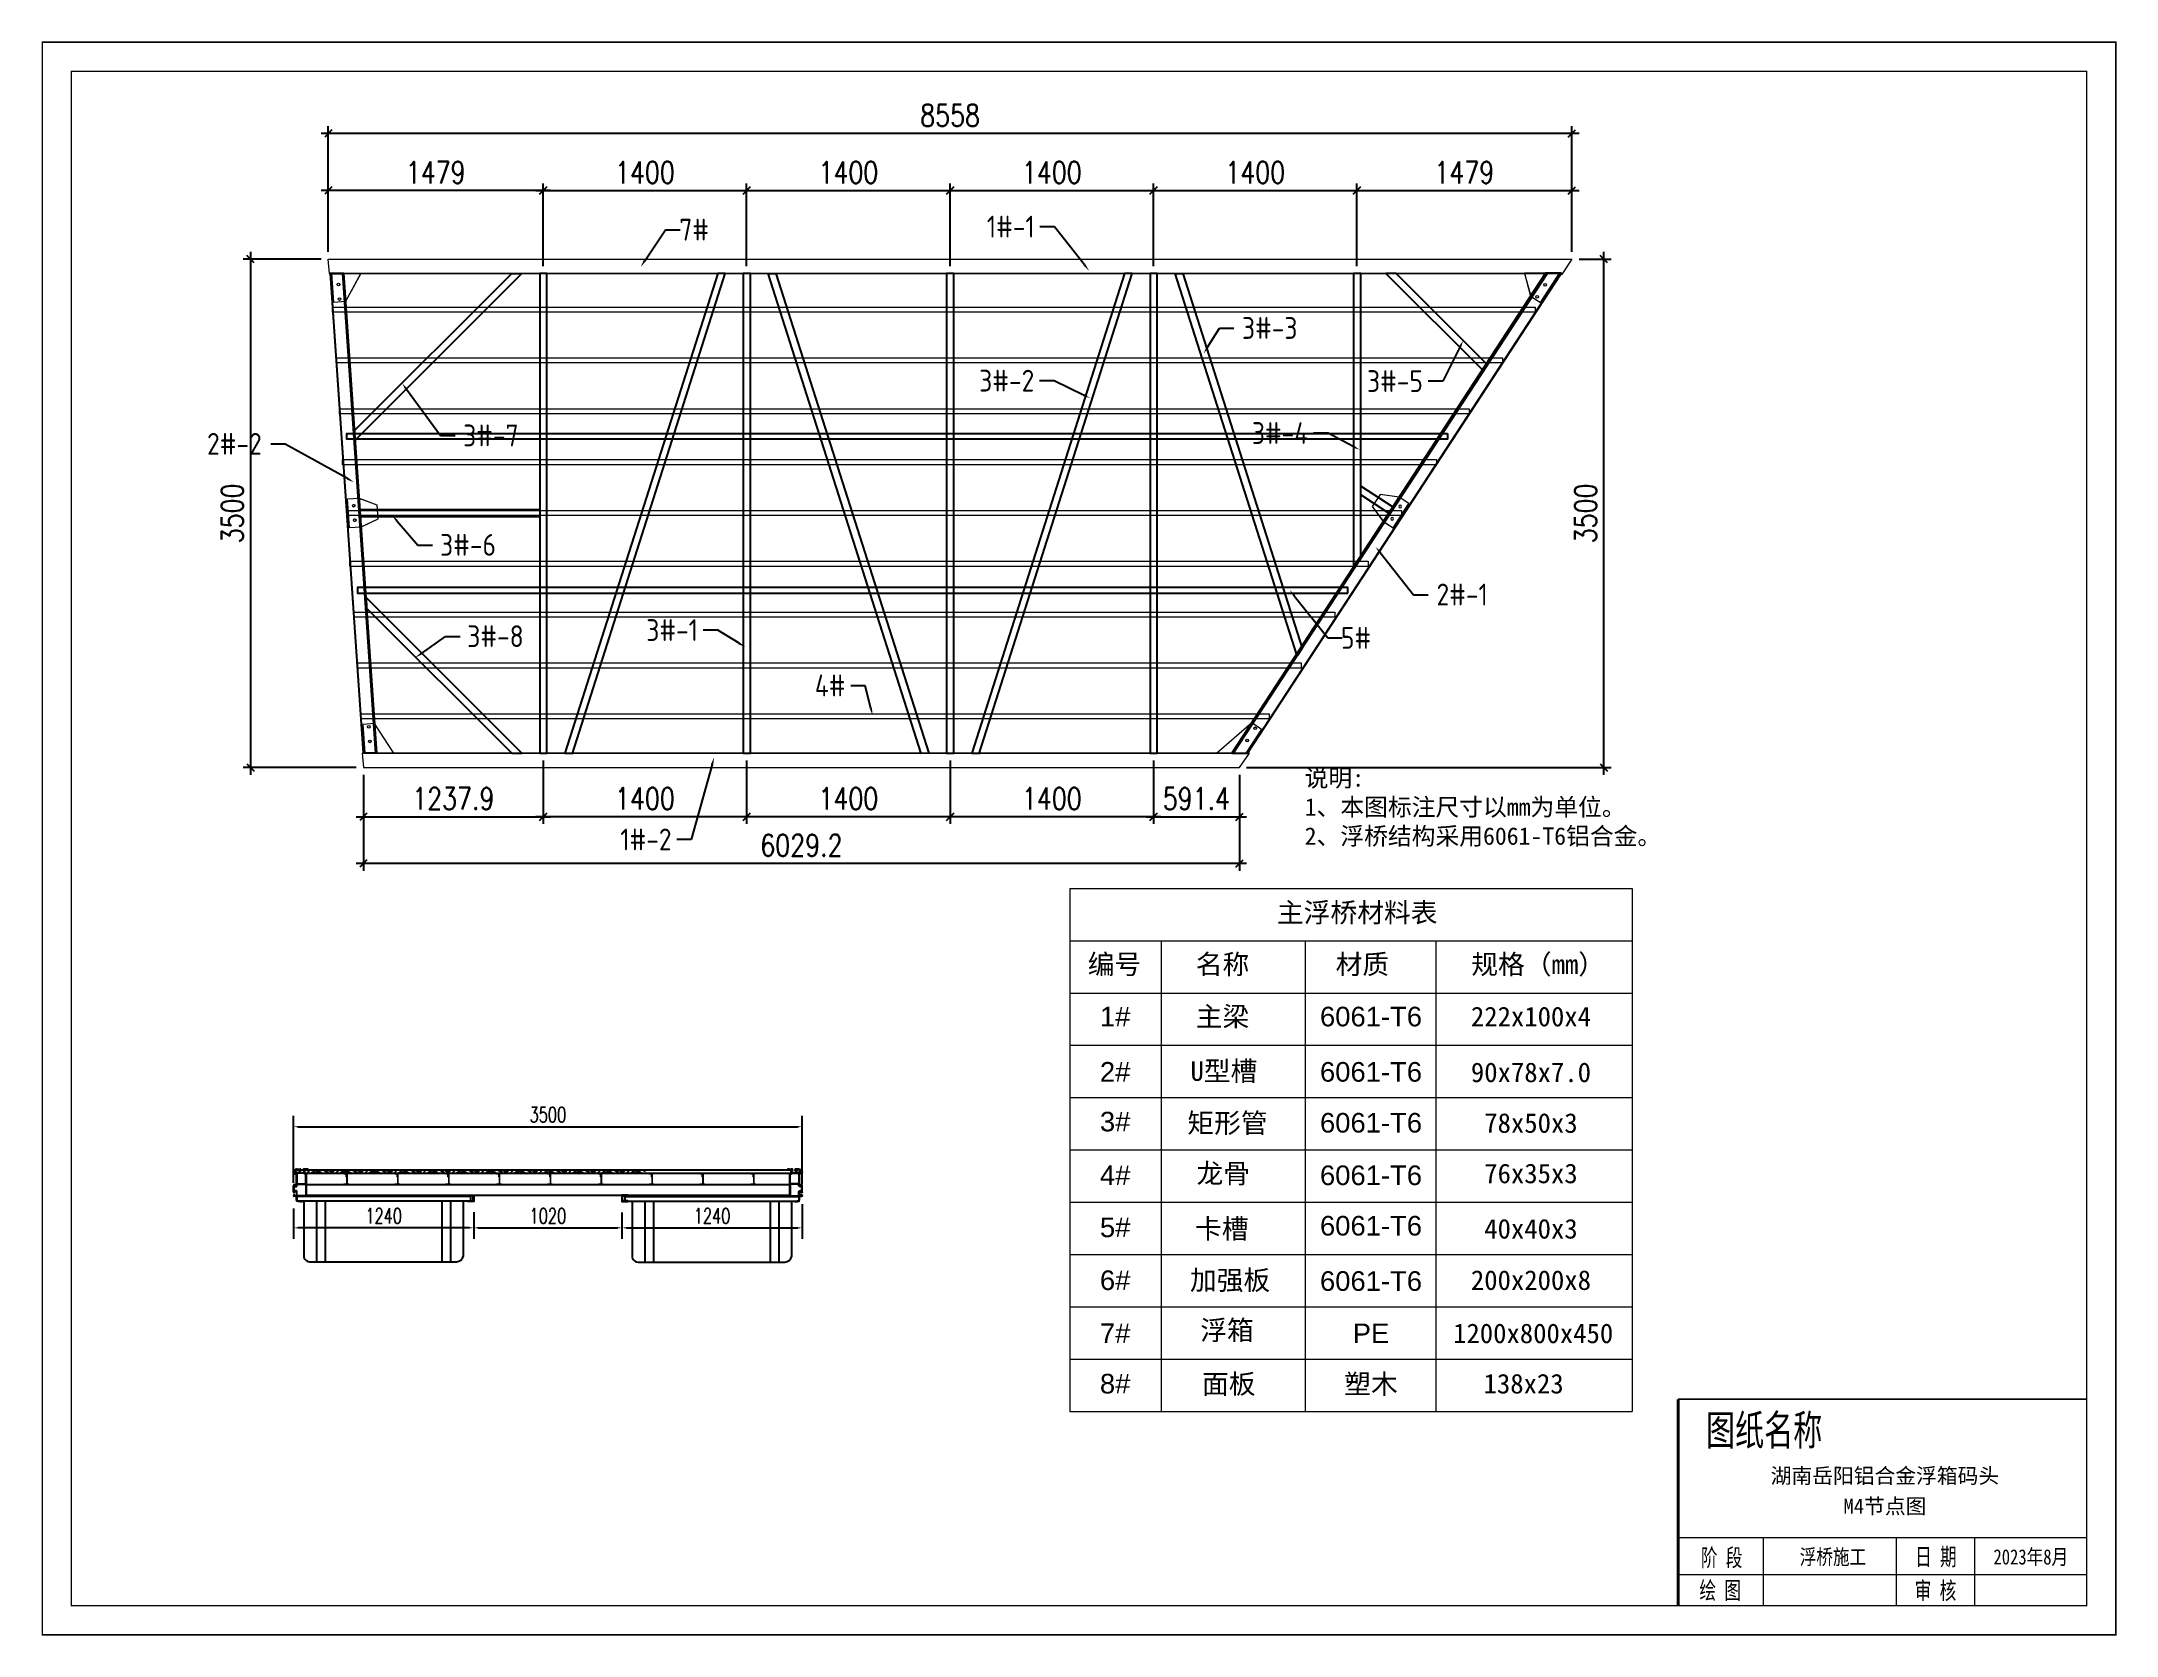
# Model space of a CAD drawing. Extents: x 15372 to 116961, y 24572 to 128109.
# Drawn here: x 82159 to 96439, y 116696 to 127668 of the extents above; entities that cross this region are included whole.
import ezdxf
from ezdxf import colors
from ezdxf.entities.mleader import LeaderData, LeaderLine
from ezdxf.enums import TextEntityAlignment as Align
from ezdxf.math import Vec2, Vec3

# ---------------------------------------------------------------- set-up
doc = ezdxf.new("R2010")
doc.units = 0
doc.header["$LTSCALE"] = 1000
doc.header["$MEASUREMENT"] = 0
doc.linetypes.add('HIDDEN', pattern=[0.375, 0.25, -0.125])
for name, color, linetype in [('SGIDI_TK_TEXT', 3, 'Continuous'), ('W-STEEL_FRAME钢架', 3, 'Continuous'), ('W-WOOD_FLOOR木地板', 30, 'Continuous'), ('卡槽', 242, 'Continuous'), ('文字', 7, 'Continuous'), ('标注', 9, 'Continuous'), ('连接端梁', 130, 'Continuous'), ('铝横梁', 220, 'Continuous')]:
    doc.layers.add(name, color=color, linetype=linetype)
for name, color, linetype, lineweight in [('加强板', 140, 'Continuous', 18), ('图框', 7, 'Continuous', 13), ('结构', 52, 'Continuous', 18), ('虚线', 8, 'Continuous', 0), ('铝主梁', 3, 'Continuous', 9), ('铝龙骨', 7, 'Continuous', 9)]:
    doc.layers.add(name, color=color, linetype=linetype, lineweight=lineweight)
doc.styles.add('Arial', font='')
doc.styles.add('HZTXT', font='txtw.shx', dxfattribs={"width": 0.8, "bigfont": 'hztxtw.shx'})
doc.styles.add('SGIDI-0', font='simhei.ttf', dxfattribs={"width": 0.8})
doc.styles.get("Standard").update_dxf_attribs({"font": 'gbenor.shx', "bigfont": 'gbcbig.shx'})
doc.styles.add('STANDARD_T3', font='simplex.shx', dxfattribs={"width": 0.7, "bigfont": 'hztxt.shx'})
doc.styles.add('仿宋', font='simfang.ttf', dxfattribs={"width": 0.7})
doc.styles.get('Arial').set_extended_font_data('STXihei')
doc.dimstyles.new('DIM-50', dxfattribs={"dimscale": 50, "dimtxt": 3, "dimasz": 1, "dimexe": 1, "dimexo": 1, "dimgap": 1, "dimtad": 1, "dimdec": 1, "dimdsep": 46, "dimtxsty": 'HZTXT', "dimblk": 'OBLIQUE', "dimblk1": 'ARCHTICK', "dimblk2": 'OBLIQUE', "dimcen": 0, "dimdle": 1, "dimclrd": 9, "dimclre": 9, "dimclrt": 2, "dimadec": 1, "dimazin": 0, "dimtfac": 1, "dimtdec": 1, "dimtix": 1, "dimtmove": 2, "dimatfit": 3, "dimldrblk": 'OBLIQUE', "dimfxl": 15, "dimtolj": 1, "dimtzin": 0, "dimarcsym": 1})
doc.dimstyles.new('W&&30', dxfattribs={"dimtxt": 105, "dimasz": 30, "dimexe": 75, "dimexo": 90, "dimgap": 30, "dimtad": 1, "dimdec": 0, "dimzin": 0, "dimdsep": 46, "dimtxsty": 'STANDARD_T3', "dimcen": 0.09, "dimclrd": 1, "dimclre": 1, "dimclrt": 7, "dimazin": 2, "dimtfac": 1, "dimtdec": 0, "dimtix": 1, "dimtmove": 2, "dimatfit": 3, "dimfxl": 100, "dimtolj": 1, "dimtzin": 0, "dimarcsym": 0})

msp = doc.modelspace()

# ---------------------------------------------------------------- texts
at = {"layer": 'SGIDI_TK_TEXT', "color": 0, "style": '仿宋', "width": 0.7}
msp.add_text('图纸名称', height=209.616, dxfattribs=at).set_placement((94014.34, 118109.95), align=Align.MIDDLE_CENTER)
at = {"layer": 'SGIDI_TK_TEXT', "color": 7, "style": '仿宋', "width": 0.7}
for s, p in [('阶 段', (93721.89, 117231.96)), ('日 期', (95196.02, 117237.83)), ('绘 图', (93712.15, 117006.6)), ('审 核', (95193.32, 117005.31))]:
    msp.add_text(s, height=120, dxfattribs=at).set_placement(p, align=Align.MIDDLE_CENTER)
at = {"layer": 'SGIDI_TK_TEXT', "color": 7, "style": 'SGIDI-0'}
for tag, p in [('湖南岳阳铝合金浮箱码头', (94845.44, 117795.51)), ('M4节点图', (94845.44, 117586.02))]:
    msp.add_attdef(tag, text='', height=104.81, dxfattribs=at).set_placement(p, align=Align.MIDDLE_CENTER)
at = {"layer": 'SGIDI_TK_TEXT', "color": 7, "style": 'SGIDI-0', "width": 0.8}
for tag, p in [('浮桥施工', (94487.7, 117236.94)), ('2023年8月', (95849.47, 117236.94))]:
    msp.add_attdef(tag, text='建设单位', height=104.808, dxfattribs=at).set_placement(p, align=Align.MIDDLE_CENTER)

# ---------------------------------------------------------------- blocks, each defined once
blk = doc.blocks.new('*D143')
at = {"layer": 'Defpoints', "color": 0, "transparency": 16777216}
for p in [(86154, 119698), (87394, 119754), (87394, 119502)]:
    blk.add_point(p, dxfattribs=at)
at = {"layer": 'W-STEEL_FRAME钢架', "color": 1, "lineweight": -2, "transparency": 16777216}
for p, q in [((86154, 119608), (86154, 119427)), ((87394, 119664), (87394, 119427)), ((86184, 119502), (87364, 119502))]:
    blk.add_line(p, q, dxfattribs=at)
at = {"layer": 'W-STEEL_FRAME钢架', "color": 1, "transparency": 16777216}
for points in [[(86184, 119507), (86184, 119497), (86154, 119502)], [(87364, 119507), (87364, 119497), (87394, 119502)]]:
    blk.add_solid(points, dxfattribs=at)
at = {"layer": 'W-STEEL_FRAME钢架', "color": 7, "transparency": 16777216, "insert": (86774, 119584), "char_height": 105, "attachment_point": 5, "style": 'STANDARD_T3'}
blk.add_mtext('\\A1;1240', dxfattribs=at)
blk = doc.blocks.new('*D141')
at = {"layer": 'Defpoints', "color": 0, "transparency": 16777216}
for p in [(83894, 119725), (85134, 119701), (83894, 119502)]:
    blk.add_point(p, dxfattribs=at)
at = {"layer": 'W-STEEL_FRAME钢架', "color": 1, "lineweight": -2, "transparency": 16777216}
for p, q in [((83894, 119635), (83894, 119427)), ((85134, 119611), (85134, 119427)), ((85104, 119502), (83924, 119502))]:
    blk.add_line(p, q, dxfattribs=at)
at = {"layer": 'W-STEEL_FRAME钢架', "color": 1, "transparency": 16777216}
for points in [[(83924, 119507), (83924, 119497), (83894, 119502)], [(85104, 119507), (85104, 119497), (85134, 119502)]]:
    blk.add_solid(points, dxfattribs=at)
at = {"layer": 'W-STEEL_FRAME钢架', "color": 7, "transparency": 16777216, "insert": (84514, 119584), "char_height": 105, "attachment_point": 5, "style": 'STANDARD_T3'}
blk.add_mtext('\\A1;1240', dxfattribs=at)
blk = doc.blocks.new('*D142')
at = {"layer": 'Defpoints', "color": 0, "transparency": 16777216}
for p in [(87394, 120198), (83894, 119721), (87394, 119713)]:
    blk.add_point(p, dxfattribs=at)
at = {"layer": 'W-STEEL_FRAME钢架', "color": 1, "lineweight": -2, "transparency": 16777216}
for p, q in [((83894, 119811), (83894, 120273)), ((87394, 119803), (87394, 120273)), ((83924, 120198), (87364, 120198))]:
    blk.add_line(p, q, dxfattribs=at)
at = {"layer": 'W-STEEL_FRAME钢架', "color": 1, "transparency": 16777216}
for points in [[(83924, 120203), (83924, 120193), (83894, 120198)], [(87364, 120203), (87364, 120193), (87394, 120198)]]:
    blk.add_solid(points, dxfattribs=at)
at = {"layer": 'W-STEEL_FRAME钢架', "color": 7, "transparency": 16777216, "insert": (85644, 120281), "char_height": 105, "attachment_point": 5, "style": 'STANDARD_T3'}
blk.add_mtext('\\A1;3500', dxfattribs=at)
blk = doc.blocks.new('*D185')
at = {"layer": 'Defpoints', "color": 0, "transparency": 16777216}
for p in [(85134, 119684), (86154, 119684), (86154, 119502)]:
    blk.add_point(p, dxfattribs=at)
at = {"layer": 'W-STEEL_FRAME钢架', "color": 1, "lineweight": -2, "transparency": 16777216}
for p, q in [((85134, 119594), (85134, 119427)), ((86154, 119594), (86154, 119427)), ((85164, 119502), (86124, 119502))]:
    blk.add_line(p, q, dxfattribs=at)
at = {"layer": 'W-STEEL_FRAME钢架', "color": 1, "transparency": 16777216}
for points in [[(85164, 119507), (85164, 119497), (85134, 119502)], [(86124, 119507), (86124, 119497), (86154, 119502)]]:
    blk.add_solid(points, dxfattribs=at)
at = {"layer": 'W-STEEL_FRAME钢架', "color": 7, "transparency": 16777216, "insert": (85644, 119584), "char_height": 105, "attachment_point": 5, "style": 'STANDARD_T3'}
blk.add_mtext('\\A1;1020', dxfattribs=at)
blk = doc.blocks.new('$matou$00000085')
at = {"color": 0, "lineweight": 5}
for p, q in [((-17, 36, 0), (-17, 37, 0)), ((-4, 34, 0), (-4, 35, 0)), ((-1, 13, 0), (-3, 13, 0))]:
    blk.add_line(p, q, dxfattribs=at)
at = {"color": 0, "lineweight": 0, "ltscale": 0.5}
blk.add_arc((-2, 17, 0), 4.07, 274.7282, 349.8472, dxfattribs=at)
at = {"layer": '结构', "color": 0, "linetype": 'ByBlock', "lineweight": 0, "ltscale": 0.5}
for p, q in [((-7, 38, 0), (-16, 38, 0)), ((-16, 35, 0), (-8, 35, 0)), ((-7, -34, 0), (-7, 34, 0)), ((-5, 33, 0), (-4, 34, 0)), ((-4, 33, 0), (-5, 33, 0)), ((-5, 31, 0), (-4, 32, 0)), ((-4, 31, 0), (-5, 31, 0)), ((-5, 31, 0), (-4, 31, 0)), ((-4, 31, 0), (-5, 31, 0)), ((-5, 29, 0), (-4, 29, 0)), ((-4, 29, 0), (-5, 29, 0)), ((-5, 27, 0), (-4, 27, 0)), ((-4, 27, 0), (-5, 27, 0)), ((-4, 26, 0), (-5, 25, 0)), ((-5, 25, 0), (-4, 25, 0)), ((-5, 24, 0), (-4, 23, 0)), ((-4, 24, 0), (-5, 24, 0)), ((-5, 22, 0), (-4, 22, 0)), ((-4, 22, 0), (-5, 22, 0)), ((-5, 20, 0), (-4, 20, 0)), ((-4, 20, 0), (-5, 20, 0)), ((-4, 32, 0), (-4, 33, 0)), ((-4, 31, 0), (-4, 29, 0)), ((-4, 31, 0), (-4, 31, 0)), ((-4, 29, 0), (-4, 27, 0)), ((-4, 27, 0), (-4, 26, 0)), ((-4, 25, 0), (-4, 24, 0)), ((-4, 23, 0), (-4, 22, 0)), ((-4, 22, 0), (-4, 20, 0)), ((-4, 20, 0), (-4, 19, 0)), ((-4, -34, 0), (-4, 12, 0)), ((-1, 34, 0), (-1, 35, 0)), ((0, 33, 0), (-1, 34, 0)), ((-1, 33, 0), (0, 33, 0)), ((-1, 32, 0), (-1, 33, 0)), ((0, 31, 0), (-1, 32, 0)), ((-1, 31, 0), (0, 31, 0)), ((-1, 30, 0), (-1, 31, 0)), ((0, 30, 0), (-1, 30, 0)), ((-1, 29, 0), (0, 30, 0)), ((-1, 28, 0), (-1, 29, 0)), ((0, 28, 0), (-1, 28, 0)), ((-1, 28, 0), (0, 28, 0)), ((-1, 26, 0), (-1, 28, 0)), ((0, 26, 0), (-1, 26, 0)), ((-1, 26, 0), (0, 26, 0)), ((-1, 25, 0), (-1, 26, 0)), ((0, 24, 0), (-1, 25, 0)), ((-1, 24, 0), (0, 24, 0)), ((-1, 23, 0), (-1, 24, 0)), ((0, 22, 0), (-1, 23, 0)), ((-1, 22, 0), (0, 22, 0)), ((-1, 22, 0), (-1, 22, 0)), ((-1, 21, 0), (-1, 22, 0)), ((0, 21, 0), (-1, 21, 0)), ((-1, 20, 0), (0, 21, 0)), ((-1, 19, 0), (-1, 20, 0)), ((2, 38, 0), (16, 38, 0)), ((3, 34, 0), (3, 17, 0)), ((16, 35, 0), (4, 35, 0)), ((17, 37, 0), (17, 36, 0)), ((-17, -35, 0), (-8, -35, 0)), ((-17, -38, 0), (-17, -36, 0)), ((17, -38, 0), (-17, -38, 0)), ((-3, -35, 0), (17, -35, 0)), ((17, -36, 0), (17, -38, 0))]:
    blk.add_line(p, q, dxfattribs=at)
for centre, radius, start, end in [((-16, 37, 0), 1, 90, 180), ((-16, 36, 0), 1, 180, 270), ((-8, 34, 0), 1, 0, 90), ((-7, 35, 0), 3, 0, 90.0017), ((-2, 19, 0), 1.75, 180, 0), ((-3, 12, 0), 1, 90, 180), ((2, 35, 0), 3, 89.9983, 180), ((4, 34, 0), 1, 90, 180), ((16, 37, 0), 1, 0, 90), ((16, 36, 0), 1, 270, 360), ((-17, -36, 0), 0.5, 90, 180), ((-17, -38, 0), 0.5, 180, 270), ((-8, -34, 0), 1, 270, 0), ((-3, -34, 0), 1, 180, 270), ((17, -36, 0), 0.5, 0, 90), ((17, -38, 0), 0.5, 270, 0)]:
    blk.add_arc(centre, radius, start, end, dxfattribs=at)
blk = doc.blocks.new('*U104')
at = {"layer": '铝龙骨', "yscale": -1, "rotation": 180}
blk.add_blockref('$matou$00000085', (0, 0, 0), dxfattribs=at)
blk = doc.blocks.new('*U105')
at = {"color": 0, "linetype": 'ByBlock', "lineweight": -2, "transparency": 16777216}
for p in [(-2800, 0), (-2450, 0), (-2100, 0), (-1750, 0), (-1400, 0), (-1050, 0), (-700, 0), (-350, 0), (0, 0)]:
    blk.add_blockref('*U104', p, dxfattribs=at)
blk = doc.blocks.new('_Oblique')
at = {"color": 0, "linetype": 'ByBlock', "lineweight": -2}
blk.add_line((-0.5, -0.5), (0.5, 0.5), dxfattribs=at)
blk = doc.blocks.new('*D126')
at = {"layer": 'Defpoints', "color": 0, "transparency": 16777216}
for p in [(84133, 126170, 0), (83598, 122670), (84374, 122670, 0)]:
    blk.add_point(p, dxfattribs=at)
at = {"layer": '标注', "color": 9, "lineweight": -2, "transparency": 16777216}
for p, q in [((84083, 126170), (83548, 126170)), ((83598, 126220), (83598, 122620)), ((84324, 122670), (83548, 122670))]:
    blk.add_line(p, q, dxfattribs=at)
at = {"layer": '标注', "color": 9, "lineweight": -2, "transparency": 16777216, "xscale": 50, "yscale": 50, "zscale": 50}
for p, rotation in [((83598, 126170), 90), ((83598, 122670), 270)]:
    blk.add_blockref('_Oblique', p, dxfattribs=dict(at, rotation=rotation))
at = {"layer": '标注', "color": 2, "transparency": 16777216, "insert": (83473, 124420), "char_height": 150, "attachment_point": 5, "rotation": 90, "style": 'HZTXT'}
blk.add_mtext('\\A1;3500', dxfattribs=at)
blk = doc.blocks.new('_ArchTick')
at = {"color": 0, "linetype": 'ByBlock', "const_width": 0.4}
blk.add_lwpolyline([(-0.5, -0.5), (0.5, 0.5)], dxfattribs=at)
blk = doc.blocks.new('*D127')
at = {"layer": 'Defpoints', "color": 0, "transparency": 16777216}
for p in [(87012, 126642), (85612, 126072), (87012, 126072)]:
    blk.add_point(p, dxfattribs=at)
at = {"layer": '标注', "color": 9, "lineweight": -2, "transparency": 16777216}
for p, q in [((85612, 126122), (85612, 126692)), ((87012, 126122), (87012, 126692)), ((85562, 126642), (87062, 126642))]:
    blk.add_line(p, q, dxfattribs=at)
at = {"layer": '标注', "color": 9, "lineweight": -2, "transparency": 16777216, "xscale": 50, "yscale": 50, "zscale": 50, "rotation": 180}
blk.add_blockref('_Oblique', (85612, 126642), dxfattribs=at)
at = {"layer": '标注', "color": 9, "lineweight": -2, "transparency": 16777216, "xscale": 50, "yscale": 50, "zscale": 50}
blk.add_blockref('_Oblique', (87012, 126642), dxfattribs=at)
at = {"layer": '标注', "color": 2, "transparency": 16777216, "insert": (86312, 126767), "char_height": 150, "attachment_point": 5, "style": 'HZTXT'}
blk.add_mtext('\\A1;1400', dxfattribs=at)
blk = doc.blocks.new('*D128')
at = {"layer": 'Defpoints', "color": 0, "transparency": 16777216}
for p in [(88412, 126642), (87012, 126072), (88412, 126072)]:
    blk.add_point(p, dxfattribs=at)
at = {"layer": '标注', "color": 9, "lineweight": -2, "transparency": 16777216}
for p, q in [((87012, 126122), (87012, 126692)), ((88412, 126122), (88412, 126692)), ((86962, 126642), (88462, 126642))]:
    blk.add_line(p, q, dxfattribs=at)
at = {"layer": '标注', "color": 9, "lineweight": -2, "transparency": 16777216, "xscale": 50, "yscale": 50, "zscale": 50, "rotation": 180}
blk.add_blockref('_Oblique', (87012, 126642), dxfattribs=at)
at = {"layer": '标注', "color": 9, "lineweight": -2, "transparency": 16777216, "xscale": 50, "yscale": 50, "zscale": 50}
blk.add_blockref('_Oblique', (88412, 126642), dxfattribs=at)
at = {"layer": '标注', "color": 2, "transparency": 16777216, "insert": (87712, 126767), "char_height": 150, "attachment_point": 5, "style": 'HZTXT'}
blk.add_mtext('\\A1;1400', dxfattribs=at)
blk = doc.blocks.new('*D129')
at = {"layer": 'Defpoints', "color": 0, "transparency": 16777216}
for p in [(89812, 126642), (88412, 126072), (89812, 126072)]:
    blk.add_point(p, dxfattribs=at)
at = {"layer": '标注', "color": 9, "lineweight": -2, "transparency": 16777216}
for p, q in [((88412, 126122), (88412, 126692)), ((89812, 126122), (89812, 126692)), ((88362, 126642), (89862, 126642))]:
    blk.add_line(p, q, dxfattribs=at)
at = {"layer": '标注', "color": 9, "lineweight": -2, "transparency": 16777216, "xscale": 50, "yscale": 50, "zscale": 50, "rotation": 180}
blk.add_blockref('_Oblique', (88412, 126642), dxfattribs=at)
at = {"layer": '标注', "color": 9, "lineweight": -2, "transparency": 16777216, "xscale": 50, "yscale": 50, "zscale": 50}
blk.add_blockref('_Oblique', (89812, 126642), dxfattribs=at)
at = {"layer": '标注', "color": 2, "transparency": 16777216, "insert": (89112, 126767), "char_height": 150, "attachment_point": 5, "style": 'HZTXT'}
blk.add_mtext('\\A1;1400', dxfattribs=at)
blk = doc.blocks.new('*D130')
at = {"layer": 'Defpoints', "color": 0, "transparency": 16777216}
for p in [(84133, 127035), (84133, 126170), (92691, 126170)]:
    blk.add_point(p, dxfattribs=at)
at = {"layer": '标注', "color": 9, "lineweight": -2, "transparency": 16777216}
for p, q in [((92741, 127035), (84083, 127035)), ((84133, 126220), (84133, 127085)), ((92691, 126220), (92691, 127085))]:
    blk.add_line(p, q, dxfattribs=at)
at = {"layer": '标注', "color": 9, "lineweight": -2, "transparency": 16777216, "xscale": 50, "yscale": 50, "zscale": 50, "rotation": 180}
blk.add_blockref('_Oblique', (84133, 127035), dxfattribs=at)
at = {"layer": '标注', "color": 9, "lineweight": -2, "transparency": 16777216, "xscale": 50, "yscale": 50, "zscale": 50}
blk.add_blockref('_Oblique', (92691, 127035), dxfattribs=at)
at = {"layer": '标注', "color": 2, "transparency": 16777216, "insert": (88412, 127160), "char_height": 150, "attachment_point": 5, "style": 'HZTXT'}
blk.add_mtext('\\A1;8558', dxfattribs=at)
blk = doc.blocks.new('*D131')
at = {"layer": 'Defpoints', "color": 0, "transparency": 16777216}
for p in [(84133, 126642), (84133, 126170), (85612, 126072)]:
    blk.add_point(p, dxfattribs=at)
at = {"layer": '标注', "color": 9, "lineweight": -2, "transparency": 16777216}
for p, q in [((84133, 126220), (84133, 126692)), ((85612, 126122), (85612, 126692)), ((85662, 126642), (84083, 126642))]:
    blk.add_line(p, q, dxfattribs=at)
at = {"layer": '标注', "color": 9, "lineweight": -2, "transparency": 16777216, "xscale": 50, "yscale": 50, "zscale": 50, "rotation": 180}
blk.add_blockref('_Oblique', (84133, 126642), dxfattribs=at)
at = {"layer": '标注', "color": 9, "lineweight": -2, "transparency": 16777216, "xscale": 50, "yscale": 50, "zscale": 50}
blk.add_blockref('_Oblique', (85612, 126642), dxfattribs=at)
at = {"layer": '标注', "color": 2, "transparency": 16777216, "insert": (84872, 126767), "char_height": 150, "attachment_point": 5, "style": 'HZTXT'}
blk.add_mtext('\\A1;1479', dxfattribs=at)
blk = doc.blocks.new('*D132')
at = {"layer": 'Defpoints', "color": 0, "transparency": 16777216}
for p in [(84374, 122670), (90403, 122670), (84374, 122010)]:
    blk.add_point(p, dxfattribs=at)
at = {"layer": '标注', "color": 9, "lineweight": -2, "transparency": 16777216}
for p, q in [((84374, 122620), (84374, 121960)), ((90403, 122620), (90403, 121960)), ((90453, 122010), (84324, 122010))]:
    blk.add_line(p, q, dxfattribs=at)
at = {"layer": '标注', "color": 9, "lineweight": -2, "transparency": 16777216, "xscale": 50, "yscale": 50, "zscale": 50}
for p, rotation in [((84374, 122010), 179.9999999898094), ((90403, 122010), 359.9999999898094)]:
    blk.add_blockref('_Oblique', p, dxfattribs=dict(at, rotation=rotation))
at = {"layer": '标注', "color": 2, "transparency": 16777216, "insert": (87389, 122135), "char_height": 150, "attachment_point": 5, "rotation": 360, "style": 'HZTXT'}
blk.add_mtext('\\A1;6029.2', dxfattribs=at)
blk = doc.blocks.new('*D133')
at = {"layer": 'Defpoints', "color": 0, "transparency": 16777216}
for p in [(91212, 126642), (89812, 126072), (91212, 126072)]:
    blk.add_point(p, dxfattribs=at)
at = {"layer": '标注', "color": 9, "lineweight": -2, "transparency": 16777216}
for p, q in [((89812, 126122), (89812, 126692)), ((91212, 126122), (91212, 126692)), ((89762, 126642), (91262, 126642))]:
    blk.add_line(p, q, dxfattribs=at)
at = {"layer": '标注', "color": 9, "lineweight": -2, "transparency": 16777216, "xscale": 50, "yscale": 50, "zscale": 50, "rotation": 180}
blk.add_blockref('_Oblique', (89812, 126642), dxfattribs=at)
at = {"layer": '标注', "color": 9, "lineweight": -2, "transparency": 16777216, "xscale": 50, "yscale": 50, "zscale": 50}
blk.add_blockref('_Oblique', (91212, 126642), dxfattribs=at)
at = {"layer": '标注', "color": 2, "transparency": 16777216, "insert": (90512, 126767), "char_height": 150, "attachment_point": 5, "style": 'HZTXT'}
blk.add_mtext('\\A1;1400', dxfattribs=at)
blk = doc.blocks.new('*D134')
at = {"layer": 'Defpoints', "color": 0, "transparency": 16777216}
for p in [(92691, 126642), (92691, 126170), (91212, 126072)]:
    blk.add_point(p, dxfattribs=at)
at = {"layer": '标注', "color": 9, "lineweight": -2, "transparency": 16777216}
for p, q in [((91212, 126122), (91212, 126692)), ((92691, 126220), (92691, 126692)), ((91162, 126642), (92741, 126642))]:
    blk.add_line(p, q, dxfattribs=at)
at = {"layer": '标注', "color": 9, "lineweight": -2, "transparency": 16777216, "xscale": 50, "yscale": 50, "zscale": 50, "rotation": 180}
blk.add_blockref('_Oblique', (91212, 126642), dxfattribs=at)
at = {"layer": '标注', "color": 9, "lineweight": -2, "transparency": 16777216, "xscale": 50, "yscale": 50, "zscale": 50}
blk.add_blockref('_Oblique', (92691, 126642), dxfattribs=at)
at = {"layer": '标注', "color": 2, "transparency": 16777216, "insert": (91951, 126767), "char_height": 150, "attachment_point": 5, "style": 'HZTXT'}
blk.add_mtext('\\A1;1479', dxfattribs=at)
blk = doc.blocks.new('*D135')
at = {"layer": 'Defpoints', "color": 0, "transparency": 16777216}
for p in [(92691, 126170), (92911, 126170), (90403, 122670)]:
    blk.add_point(p, dxfattribs=at)
at = {"layer": '标注', "color": 9, "lineweight": -2, "transparency": 16777216}
for p, q in [((92741, 126170), (92961, 126170)), ((92911, 122620), (92911, 126220)), ((90453, 122670), (92961, 122670))]:
    blk.add_line(p, q, dxfattribs=at)
at = {"layer": '标注', "color": 9, "lineweight": -2, "transparency": 16777216, "xscale": 50, "yscale": 50, "zscale": 50}
for p, rotation in [((92911, 126170), 90), ((92911, 122670), 270)]:
    blk.add_blockref('_Oblique', p, dxfattribs=dict(at, rotation=rotation))
at = {"layer": '标注', "color": 2, "transparency": 16777216, "insert": (92786, 124420), "char_height": 150, "attachment_point": 5, "rotation": 90, "style": 'HZTXT'}
blk.add_mtext('\\A1;3500', dxfattribs=at)
blk = doc.blocks.new('*D136')
at = {"layer": 'Defpoints', "color": 0, "transparency": 16777216}
for p in [(89812, 122768), (90403, 122670), (90403, 122332)]:
    blk.add_point(p, dxfattribs=at)
at = {"layer": '标注', "color": 9, "lineweight": -2, "transparency": 16777216}
for p, q in [((89812, 122718), (89812, 122282)), ((90403, 122620), (90403, 122282)), ((89762, 122332), (90453, 122332))]:
    blk.add_line(p, q, dxfattribs=at)
at = {"layer": '标注', "color": 9, "lineweight": -2, "transparency": 16777216, "xscale": 50, "yscale": 50, "zscale": 50, "rotation": 180}
blk.add_blockref('_Oblique', (89812, 122332), dxfattribs=at)
at = {"layer": '标注', "color": 9, "lineweight": -2, "transparency": 16777216, "xscale": 50, "yscale": 50, "zscale": 50}
blk.add_blockref('_Oblique', (90403, 122332), dxfattribs=at)
at = {"layer": '标注', "color": 2, "transparency": 16777216, "insert": (90107, 122457), "char_height": 150, "attachment_point": 5, "style": 'HZTXT'}
blk.add_mtext('\\A1;591.4', dxfattribs=at)
blk = doc.blocks.new('*D137')
at = {"layer": 'Defpoints', "color": 0, "transparency": 16777216}
for p in [(84374, 122670), (85612, 122768), (85612, 122332)]:
    blk.add_point(p, dxfattribs=at)
at = {"layer": '标注', "color": 9, "lineweight": -2, "transparency": 16777216}
for p, q in [((85612, 122718), (85612, 122282)), ((84374, 122620), (84374, 122282)), ((84324, 122332), (85662, 122332))]:
    blk.add_line(p, q, dxfattribs=at)
at = {"layer": '标注', "color": 9, "lineweight": -2, "transparency": 16777216, "xscale": 50, "yscale": 50, "zscale": 50, "rotation": 180}
blk.add_blockref('_Oblique', (84374, 122332), dxfattribs=at)
at = {"layer": '标注', "color": 9, "lineweight": -2, "transparency": 16777216, "xscale": 50, "yscale": 50, "zscale": 50}
blk.add_blockref('_Oblique', (85612, 122332), dxfattribs=at)
at = {"layer": '标注', "color": 2, "transparency": 16777216, "insert": (84993, 122457), "char_height": 150, "attachment_point": 5, "style": 'HZTXT'}
blk.add_mtext('\\A1;1237.9', dxfattribs=at)
blk = doc.blocks.new('*D138')
at = {"layer": 'Defpoints', "color": 0, "transparency": 16777216}
for p in [(88412, 122768), (89812, 122768), (88412, 122332)]:
    blk.add_point(p, dxfattribs=at)
at = {"layer": '标注', "color": 9, "lineweight": -2, "transparency": 16777216}
for p, q in [((88412, 122718), (88412, 122282)), ((89812, 122718), (89812, 122282)), ((89862, 122332), (88362, 122332))]:
    blk.add_line(p, q, dxfattribs=at)
at = {"layer": '标注', "color": 9, "lineweight": -2, "transparency": 16777216, "xscale": 50, "yscale": 50, "zscale": 50, "rotation": 180}
blk.add_blockref('_Oblique', (88412, 122332), dxfattribs=at)
at = {"layer": '标注', "color": 9, "lineweight": -2, "transparency": 16777216, "xscale": 50, "yscale": 50, "zscale": 50}
blk.add_blockref('_Oblique', (89812, 122332), dxfattribs=at)
at = {"layer": '标注', "color": 2, "transparency": 16777216, "insert": (89112, 122457), "char_height": 150, "attachment_point": 5, "style": 'HZTXT'}
blk.add_mtext('\\A1;1400', dxfattribs=at)
blk = doc.blocks.new('*D139')
at = {"layer": 'Defpoints', "color": 0, "transparency": 16777216}
for p in [(87012, 122768), (88412, 122768), (87012, 122332)]:
    blk.add_point(p, dxfattribs=at)
at = {"layer": '标注', "color": 9, "lineweight": -2, "transparency": 16777216}
for p, q in [((87012, 122718), (87012, 122282)), ((88412, 122718), (88412, 122282)), ((88462, 122332), (86962, 122332))]:
    blk.add_line(p, q, dxfattribs=at)
at = {"layer": '标注', "color": 9, "lineweight": -2, "transparency": 16777216, "xscale": 50, "yscale": 50, "zscale": 50, "rotation": 180}
blk.add_blockref('_Oblique', (87012, 122332), dxfattribs=at)
at = {"layer": '标注', "color": 9, "lineweight": -2, "transparency": 16777216, "xscale": 50, "yscale": 50, "zscale": 50}
blk.add_blockref('_Oblique', (88412, 122332), dxfattribs=at)
at = {"layer": '标注', "color": 2, "transparency": 16777216, "insert": (87712, 122457), "char_height": 150, "attachment_point": 5, "style": 'HZTXT'}
blk.add_mtext('\\A1;1400', dxfattribs=at)
blk = doc.blocks.new('*D140')
at = {"layer": 'Defpoints', "color": 0, "transparency": 16777216}
for p in [(85612, 122768), (87012, 122768), (85612, 122332)]:
    blk.add_point(p, dxfattribs=at)
at = {"layer": '标注', "color": 9, "lineweight": -2, "transparency": 16777216}
for p, q in [((85612, 122718), (85612, 122282)), ((87012, 122718), (87012, 122282)), ((87062, 122332), (85562, 122332))]:
    blk.add_line(p, q, dxfattribs=at)
at = {"layer": '标注', "color": 9, "lineweight": -2, "transparency": 16777216, "xscale": 50, "yscale": 50, "zscale": 50, "rotation": 180}
blk.add_blockref('_Oblique', (85612, 122332), dxfattribs=at)
at = {"layer": '标注', "color": 9, "lineweight": -2, "transparency": 16777216, "xscale": 50, "yscale": 50, "zscale": 50}
blk.add_blockref('_Oblique', (87012, 122332), dxfattribs=at)
at = {"layer": '标注', "color": 2, "transparency": 16777216, "insert": (86312, 122457), "char_height": 150, "attachment_point": 5, "style": 'HZTXT'}
blk.add_mtext('\\A1;1400', dxfattribs=at)
blk = doc.blocks.new('A$C0D8A069B')
at = {"layer": '加强板'}
blk.add_lwpolyline([(80, -100), (0, -100), (0, 100), (80, 100), (200, 45), (200, -55), (80, -100)], dxfattribs=at)
for centre in [(40, 50), (40, -50)]:
    blk.add_circle(centre, 9, dxfattribs=at)
blk = doc.blocks.new('450fuxiang')
at = {"color": 5, "lineweight": -3}
for p, q in [((-1521475, 1202849), (-1521475, 1203269)), ((-1521415, 1202849), (-1521415, 1203269)), ((-1520615, 1203269), (-1520615, 1202849)), ((-1520555, 1203269), (-1520555, 1202849))]:
    blk.add_line(p, q, dxfattribs=at)
at = {"color": 5}
blk.add_lwpolyline([(-1521615, 1203299), (-1521615, 1203269), (-1521565, 1203269), (-1520465, 1203268), (-1520415, 1203269), (-1520415, 1203299)], close=True, dxfattribs=at)
at = {"color": 5, "lineweight": -3}
blk.add_lwpolyline([(-1521565, 1203269), (-1521565, 1202893, 0.477005), (-1521515, 1202849), (-1520515, 1202849, 0.322419), (-1520465, 1202889), (-1520465, 1203269)], format="xyb", dxfattribs=at)
blk = doc.blocks.new('m4')
at = {"layer": '加强板', "color": 5, "elevation": 0}
for points in [[(109305, 18013), (109505, 18013), (109398, 17819), (109319, 17813)], [(117753, 18013), (117513, 18013), (117555, 17856), (117622, 17812)], [(109532, 14709), (109732, 14709), (109598, 14914), (109519, 14908)], [(115594, 14709), (115394, 14709), (115636, 14920), (115703, 14876)]]:
    blk.add_lwpolyline(points, close=True, dxfattribs=at)
at = {"layer": '加强板', "color": 5}
for centre in [(109350, 17936, 0), (117600, 17851, 0), (117654, 17934, 0), (109357, 17836, 0), (109560, 14891, 0), (115659, 14881, 0), (109567, 14791, 0), (115604, 14798, 0)]:
    blk.add_circle(centre, 9, dxfattribs=at)
at = {"layer": '卡槽', "color": 22, "ltscale": 5000, "elevation": 0}
for points in [[(116982, 16911), (116982, 16871), (109409, 16871), (109409, 16911)], [(116297, 15811), (116297, 15851), (109482, 15851), (109482, 15811)]]:
    blk.add_lwpolyline(points, close=True, dxfattribs=at)
at = {"layer": '虚线', "color": 1, "linetype": 'HIDDEN', "ltscale": 300}
for p, q in [((109287, 18013, 0), (117774, 18013, 0)), ((109375, 18013, 0), (109603, 14709, 0)), ((117670, 18013, 0), (115510, 14709, 0)), ((109515, 14709, 0), (115615, 14709, 0))]:
    blk.add_line(p, q, dxfattribs=at)
at = {"layer": '连接端梁', "elevation": 0}
for points in [[(109522, 14709), (109295, 18013), (109385, 18013), (109613, 14709)], [(115606, 14709), (117765, 18013), (117658, 18013), (115498, 14709)]]:
    blk.add_lwpolyline(points, close=True, dxfattribs=at)
at = {"layer": '铝主梁', "color": 3, "elevation": 0}
blk.add_lwpolyline([(117768, 18011), (109288, 18011), (109280, 18111), (117839, 18111)], dxfattribs=at)
blk.add_lwpolyline([(109522, 14611), (115551, 14611), (115621, 14711), (109514, 14711)], close=True, dxfattribs=at)
at = {"rotation": 3.941284033268662}
blk.add_blockref('A$C0D8A069B', (109419, 16361, 0), dxfattribs=at)
at = {"xscale": -0.9999999999999998, "rotation": 326.8307301158137}
blk.add_blockref('A$C0D8A069B', (116663, 16344, 0), dxfattribs=at)
blk = doc.blocks.new('sfsdfsdds')
at = {"layer": '图框'}
for p, q in [((88266, 119431), (88266, 114931)), ((88266, 119431), (93103, 119431)), ((93103, 119431), (93103, 114931)), ((88266, 118981), (93103, 118981)), ((89053, 118981), (89053, 114931)), ((90291, 118981), (90291, 114931)), ((91415, 118981), (91415, 114931)), ((88266, 118531), (93103, 118531)), ((88266, 118081), (93103, 118081)), ((88266, 117631), (93103, 117631)), ((88266, 117181), (93103, 117181)), ((88266, 116731), (93103, 116731)), ((88266, 116281), (93103, 116281)), ((88266, 115831), (93103, 115831)), ((88266, 115381), (93103, 115381)), ((88266, 114931), (93103, 114931))]:
    blk.add_line(p, q, dxfattribs=at)
at = {"layer": '图框', "attachment_point": 1, "style": 'Arial'}
for s, width, insert, char_height in [('\\pxi5.19523;{\\fSimSun|b0|i0|c134|p2;主浮桥材料表}', 2620.06, (89172, 119308), 168.75), ('\\pi51.65737;{\\fSimSun|b0|i0|c134|p2;编号}', 716.98, (88369, 118863), 168.75), ('\\pi51.32218;{\\fSimSun|b0|i0|c134|p2;名称}', 716.98, (89299, 118863), 168.75), ('\\pi53.50095;{\\fSimSun|b0|i0|c134|p2;材质}', 716.98, (90500, 118863), 168.75), ('\\pi35.48134;{\\fSimSun|b0|i0|c134|p2;规格（mm）}', 1208.85, (91685, 118863), 168.75), ('\\pxqc;{\\fArial|b0|i0|c0|p34;1#}', 793.2, (88260, 118413), 168.75), ('\\pi50.98698;{\\fSimSun|b0|i0|c134|p2;主梁}', 716.98, (89299, 118413), 168.75), ('\\pxqc;{\\fArial|b0|i0|c0|p34;6061-T6}', 1327.29, (90194, 118413), 168.75), ('\\pxqc;222x100x4', 1327.29, (91570, 118413), 168.75), ('\\pxqc;{\\fArial|b0|i0|c0|p34;2#}', 793.2, (88260, 117937), 168.75), ('\\pi31.45968;{\\fSimSun|b0|i0|c134|p2;U型槽}', 1074.91, (89273, 117944), 168.75), ('\\pxqc;{\\fArial|b0|i0|c0|p34;6061-T6}', 1327.29, (90194, 117937), 168.75), ('\\pxqc;90x78x7.0', 1327.29, (91570, 117933), 168.75), ('\\pxqc;{\\fArial|b0|i0|c0|p34;3#}', 793.2, (88260, 117509), 168.75), ('\\pxi0.34103;{\\fSimSun|b0|i0|c134|p2;矩形管}', 874.48, (89220, 117497), 168.75), ('\\pxqc;{\\fArial|b0|i0|c0|p34;6061-T6}', 1327.29, (90194, 117499), 168.75), ('\\pxqc;78x50x3', 1327.29, (91570, 117497), 168.75), ('\\pxqc;{\\fArial|b0|i0|c0|p34;4#}', 793.2, (88260, 117047), 168.75), ('\\pxi0.20973;{\\fSimSun|b0|i0|c134|p2;龙骨}', 1074.91, (89321, 117063), 168.75), ('\\pxqc;{\\fArial|b0|i0|c0|p34;6061-T6}', 1327.29, (90194, 117047), 168.75), ('\\pxqc;76x35x3', 1327.29, (91570, 117063), 168.75), ('\\pxqc;{\\fArial|b0|i0|c0|p34;5#}', 793.2, (88260, 116599), 168.75), ('\\pxi0.20749;{\\fSimSun|b0|i0|c134|p2;卡槽}', 1074.91, (89309, 116587), 168.75), ('\\pxqc;{\\fArial|b0|i0|c0|p34;6061-T6}', 1327.29, (90194, 116613), 168.75), ('\\pxqc;40x40x3', 1327.29, (91570, 116587), 168.75), ('\\pxqc;{\\fArial|b0|i0|c0|p34;6#}', 793.2, (88260, 116144), 168.75), ('\\pi74.02918;{\\fSimSun|b0|i0|c134|p2;加强板}', 1074.91, (89226, 116145), 168.75), ('\\pxqc;{\\fArial|b0|i0|c0|p34;6061-T6}', 1327.29, (90194, 116137), 168.75), ('\\pxqc;200x200x8', 1327.29, (91570, 116145), 168.75), ('\\pxqc;{\\fArial|b0|i0|c0|p34;7#}', 793.2, (88260, 115688), 168.75), ('\\pi117.7722;{\\fSimSun|b0|i0|c134|p2;浮箱}', 1074.91, (89271, 115714), 168.75), ('\\pxqc;{\\fArial|b0|i0|c0|p34;PE}', 1327.29, (90194, 115687), 168.75), ('\\pxqc,t7;1200x800x450', 1327.29, (91589, 115687), 168.75), ('\\pxqc;{\\fArial|b0|i0|c0|p34;8#}', 793.2, (88260, 115254), 168.75), ('{\\fSimSun|b0|i0|c134|p2;面板}', 1074.91, (89404, 115252), 168.75), ('\\pxqc;塑木', 1327.29, (90194, 115252), 168.8), ('138x23', 1327.29, (91826, 115254), 168.8)]:
    blk.add_mtext_dynamic_manual_height_columns(s, width=width, gutter_width=2260, heights=[363], dxfattribs=dict(at, insert=insert, char_height=char_height))
at = {"layer": '文字', "color": 0, "insert": (92168, 120123), "char_height": 150, "attachment_point": 5, "style": 'Arial'}
blk.add_mtext_dynamic_manual_height_columns('\\pxql;说明:\\P1、本图标注尺寸以mm为单位。\\P2、浮桥结构采用6061-T6铝合金。', width=3761.85, gutter_width=12.5, heights=[0], dxfattribs=at)

# ---------------------------------------------------------------- dimensions: what is measured, and where the dimension line sits
at = {"layer": 'W-STEEL_FRAME钢架'}
for base, p1, p2, picture, middle in [((87394.09, 120198.42), (83894.09, 119720.8), (87394.09, 119712.6), '*D142', (85644.09, 120280.92)), ((83894.09, 119501.73), (85134.17, 119700.86), (83894.09, 119724.87), '*D141', (84514.13, 119584.23))]:
    dim = msp.add_linear_dim(base=base, p1=p1, p2=p2, angle=180, dimstyle='W&&30', dxfattribs=at)
    dim.commit()
    dim.dimension.update_dxf_attribs({"geometry": picture, "text_midpoint": middle})
for base, p1, p2, picture, middle in [((86154, 119501.73), (85134.17, 119683.85), (86154, 119683.85), '*D185', (85644.08, 119584.23)), ((87394.09, 119501.73), (86154, 119697.88), (87394.09, 119754.45), '*D143', (86774.05, 119584.23))]:
    dim = msp.add_linear_dim(base=base, p1=p1, p2=p2, dimstyle='W&&30', dxfattribs=at)
    dim.commit()
    dim.dimension.update_dxf_attribs({"geometry": picture, "text_midpoint": middle})
at = {"layer": '标注'}
for base, p1, p2, picture, middle in [((84132.8, 127034.95), (92690.83, 126170.36), (84132.8, 126170.36), '*D130', (88411.81, 127159.95)), ((84132.8, 126642.27), (85611.81, 126072.36), (84132.8, 126170.36), '*D131', (84872.3, 126767.27)), ((87011.81, 126642.27), (85611.81, 126072.36), (87011.81, 126072.36), '*D127', (86311.81, 126767.27)), ((88411.81, 126642.27), (87011.81, 126072.36), (88411.81, 126072.36), '*D128', (87711.81, 126767.27)), ((89811.81, 126642.27), (88411.81, 126072.36), (89811.81, 126072.36), '*D129', (89111.81, 126767.27)), ((91211.81, 126642.27), (89811.81, 126072.36), (91211.81, 126072.36), '*D133', (90511.81, 126767.27)), ((92690.83, 126642.27), (91211.81, 126072.36), (92690.83, 126170.36), '*D134', (91951.32, 126767.27))]:
    dim = msp.add_linear_dim(base=base, p1=p1, p2=p2, dimstyle='DIM-50', dxfattribs=at)
    dim.commit()
    dim.dimension.update_dxf_attribs({"geometry": picture, "text_midpoint": middle})
for base, p1, p2, angle, picture, middle in [((83598.02, 122670.36, 0), (84132.8, 126170.36), (84373.93, 122670.36), 90, '*D126', (83473.02, 124420.36, 0)), ((92910.66, 126170.36), (90403.17, 122670.36), (92690.83, 126170.36), 90, '*D135', (92785.66, 124420.36)), ((85611.81, 122332.27), (84373.93, 122670.36), (85611.81, 122768.36), 180, '*D137', (84992.87, 122457.27)), ((85611.81, 122332.27), (87011.81, 122768.36), (85611.81, 122768.36), 180, '*D140', (86311.81, 122457.27)), ((87011.81, 122332.27), (88411.81, 122768.36), (87011.81, 122768.36), 180, '*D139', (87711.81, 122457.27)), ((88411.81, 122332.27), (89811.81, 122768.36), (88411.81, 122768.36), 180, '*D138', (89111.81, 122457.27)), ((90403.17, 122332.27), (89811.81, 122768.36), (90403.17, 122670.36), 180, '*D136', (90107.49, 122457.27))]:
    dim = msp.add_linear_dim(base=base, p1=p1, p2=p2, angle=angle, dimstyle='DIM-50', dxfattribs=at)
    dim.commit()
    dim.dimension.update_dxf_attribs({"geometry": picture, "text_midpoint": middle})
dim = msp.add_aligned_dim(p1=(90403.17, 122670.36), p2=(84373.93, 122670.36), distance=660.82, dimstyle='DIM-50', dxfattribs=at)
dim.commit()
dim.dimension.update_dxf_attribs({"geometry": '*D132', "text_midpoint": (87388.55, 122134.53)})

# ---------------------------------------------------------------- hatches: boundary and pattern name
at = {"layer": 'W-WOOD_FLOOR木地板'}
h = msp.add_hatch(dxfattribs=at)
h.set_pattern_fill('木纹01', color=256, scale=50)
h.set_pattern_definition([(360, (-265245.8, 294737.7), (200, 200), [10, -190]), (360, (-265385.8, 294757.7), (200, 200), [20, -180]), (360, (-265255.8, 294767.7), (200, 200), [10, -190]), (360, (-265375.8, 294787.7), (200, 200), [10, -190]), (360, (-265255.8, 294797.7), (200, 200), [10, -190]), (360, (-265365.8, 294807.7), (200, 200), [10, -190]), (360, (-265255.8, 294817.7), (200, 200), [10, -190]), (360, (-265365.8, 294837.7), (200, 200), [10, -110, 10, -70]), (360, (-265365.8, 294857.7), (200, 200), [20, -100, 10, -70]), (360, (-265375.8, 294887.7), (200, 200), [10, -30, 10, -80, 10, -60]), (360, (-265385.8, 294907.7), (200, 200), [10, -40, 20, -130]), (360, (-265255.8, 294917.7), (200, 200), [10, -190]), (360, (-265385.8, 294927.7), (200, 200), [10, -50, 10, -130]), (45, (-265405.8, 294737.7), (5e-14, 200), [28.2842, -254.55851]), (45, (-265235.8, 294737.7), (5e-14, 200), [56.56854, -226.27417]), (45, (-265235.8, 294837.7), (5e-14, 200), [14.142, -268.70071]), (45, (-265405.8, 294857.7), (5e-14, 200), [42.4264, -240.41631]), (45, (-265235.8, 294857.7), (5e-14, 200), [70.71068, -212.13203]), (45, (-265235.8, 294887.7), (5e-14, 200), [42.4264, -240.41631]), (315, (-265275.8, 294907.7), (200, -9e-14), [14.142, -268.70071]), (315, (-265345.8, 294747.7), (200, -9e-14), [28.2842, -254.55851]), (315, (-265335.8, 294827.7), (200, -9e-14), [28.2842, -254.55851]), (315, (-265275.8, 294787.7), (200, -9e-14), [28.2842, -254.55851]), (315, (-265285.8, 294867.7), (200, -9e-14), [28.2842, -254.55851]), (315, (-265275.8, 294887.7), (200, -9e-14), [42.4264, -240.41631]), (315, (-265325.8, 294767.7), (200, -9e-14), [42.4264, -240.41631]), (315, (-265295.8, 294777.7), (200, -9e-14), [42.4264, -240.41631]), (315, (-265325.8, 294847.7), (200, -9e-14), [42.4264, -240.41631]), (315, (-265305.8, 294857.7), (200, -9e-14), [42.4264, -240.41631]), (26.56505, (-265395.795, 294777.7), (200, 8e-08), [22.36068, -424.85292]), (26.56505, (-265245.795, 294767.7), (200, 8e-08), [89.44272, -357.77088]), (26.56505, (-265245.795, 294797.7), (200, 8e-08), [89.44272, -357.77088]), (26.56505, (-265245.795, 294817.7), (200, 8e-08), [89.4428, -134, 44.722, -179.048795]), (26.56505, (-265225.795, 294847.7), (200, 8e-08), [22.36068, -424.85292]), (26.56505, (-265405.795, 294917.7), (200, 8e-08), [22.36068, -424.85292]), (26.56505, (-265245.795, 294917.7), (200, 8e-08), [44.72136, -402.49224]), (333.43495, (-265295.795, 294737.7), (200, -8e-08), [44.72136, -402.49224]), (333.43495, (-265365.795, 294787.7), (200, -8e-08), [44.72136, -402.49224]), (333.43495, (-265365.795, 294757.7), (200, -8e-08), [22.36068, -424.85224]), (333.43495, (-265355.795, 294807.7), (200, -8e-08), [67.08204, -380.13156]), (333.43495, (-265315.795, 294807.7), (200, -8e-08), [44.72136, -402.49224]), (333.43495, (-265295.795, 294817.7), (200, -8e-08), [44.72136, -402.49224]), (333.43495, (-265355.795, 294837.7), (200, -8e-08), [22.36068, -424.85224]), (333.43495, (-265345.795, 294857.7), (200, -8e-08), [22.36068, -424.85224]), (333.43495, (-265265.795, 294897.7), (200, -8e-08), [22.36068, -424.85224]), (333.43495, (-265275.795, 294827.7), (200, -8e-08), [22.36068, -424.85224]), (333.43495, (-265365.795, 294887.7), (200, -8e-08), [67.08204, -380.13156]), (333.43495, (-265375.795, 294907.7), (200, -8e-08), [44.72136, -402.49224]), (333.43495, (-265265.795, 294847.7), (200, -8e-08), [22.36, -201.24, 22.36, -201.253595]), (333.43495, (-265325.795, 294887.7), (200, -8e-08), [44.72136, -402.49224]), (333.43495, (-265315.795, 294907.7), (200, -8e-08), [44.72136, -402.49224]), (333.43495, (-265375.795, 294927.7), (200, -8e-08), [44.72136, -402.49224]), (333.43495, (-265315.795, 294927.7), (200, -8e-08), [44.72136, -402.49224])])
h.paths.add_polyline_path([(83971.35, 119900.97), (83971.35, 119876.97), (86315, 119876.97), (86315, 119900.97)])

# ---------------------------------------------------------------- linework, layer by layer
at = {"color": 3, "lineweight": -3}
for p, q in [((83913.17, 119838.4), (83913.17, 119881.48)), ((83918.69, 119880.5), (83931.24, 119880.48)), ((83929.68, 119905.06), (83929.98, 119905.52)), ((83931.1, 119905.52), (83931.4, 119905.06)), ((83931.69, 119905.06), (83931.99, 119905.52)), ((83933.69, 119905.06), (83934, 119905.52)), ((83934.14, 119905.58), (83939.27, 119905.58)), ((83934.14, 119905.58), (83935.97, 119905.58)), ((83944.79, 119903.07), (83944.79, 119898.75)), ((83958.85, 119898.75), (83958.85, 119903.07)), ((83964.37, 119905.58), (83969.5, 119905.58)), ((83977.98, 119905.06), (83977.67, 119905.52)), ((83979.98, 119905.06), (83979.68, 119905.52)), ((83980.57, 119905.52), (83980.27, 119905.06)), ((83981.44, 119875.96), (83981.44, 119838.4)), ((83981.99, 119905.06), (83981.69, 119905.52)), ((83984.73, 119905.58), (83987.1, 119905.58)), ((87303.46, 119905.58), (87301.08, 119905.58)), ((87306.19, 119905.06), (87306.5, 119905.52)), ((87306.75, 119875.96), (87306.75, 119838.4)), ((87307.62, 119905.52), (87307.92, 119905.06)), ((87308.2, 119905.06), (87308.5, 119905.52)), ((87310.21, 119905.06), (87310.51, 119905.52)), ((87323.82, 119905.58), (87318.69, 119905.58)), ((87329.34, 119898.75), (87329.34, 119903.07)), ((87343.39, 119903.07), (87343.39, 119898.75)), ((87354.05, 119905.58), (87348.92, 119905.58)), ((87354.05, 119905.58), (87352.22, 119905.58)), ((87354.49, 119905.06), (87354.19, 119905.52)), ((87356.5, 119905.06), (87356.2, 119905.52)), ((87357.08, 119905.52), (87356.78, 119905.06)), ((87369.5, 119880.5), (87356.95, 119880.48)), ((87358.51, 119905.06), (87358.21, 119905.52)), ((87375.02, 119838.4), (87375.02, 119881.48)), ((83894.09, 119772.89), (83894.09, 119791.72)), ((83981.44, 119771.72), (83981.44, 119722.36)), ((87306.75, 119771.72), (87306.75, 119722.36)), ((87394.09, 119772.89), (87394.09, 119791.72))]:
    msp.add_line(p, q, dxfattribs=at)
at = {"color": 0}
msp.add_line((83944.79, 119900.91), (83958.85, 119900.91), dxfattribs=at)
at = {"color": 1, "lineweight": -3}
for p, q in [((83981.44, 119800.36), (87306.75, 119800.36)), ((83981.44, 119726.85), (87306.75, 119726.85))]:
    msp.add_line(p, q, dxfattribs=at)
at = {"color": 3, "lineweight": -3}
for points in [[(83914.17, 119905.58, 0.41421356), (83894.09, 119885.5), (83894.09, 119883.91)], [(83898.14, 119886.55), (83898.14, 119886.55), (83914.67, 119886.55, -0.41421356), (83916.68, 119884.54), (83916.68, 119882.5, 0.41390883), (83918.69, 119880.5)], [(83900.74, 119801.17, -0.40353532), (83901.91, 119800.34), (83903.25, 119792.96, 0.36248853), (83904.24, 119792.13), (83911.16, 119792.13, 0.41421356), (83913.17, 119794.14), (83913.17, 119837.23)], [(83911.16, 119883.49), (83904.24, 119883.49, 0.36248853), (83903.25, 119882.67), (83901.91, 119875.28)], [(83913.17, 119838.4, 0.19891237), (83913.23, 119838.26), (83913.53, 119837.96, -0.41421356), (83913.53, 119837.67), (83913.23, 119837.37, 0.19891237), (83913.17, 119837.23)], [(83914.17, 119901.56), (83914.17, 119901.56), (83930.23, 119901.56, -0.41421356), (83933.25, 119898.55), (83933.25, 119882.49, -0.41451836), (83931.24, 119880.48)], [(83918.91, 119905.58, -0.19891236), (83919.05, 119905.52), (83919.36, 119905.06)], [(83919.64, 119905.06), (83919.94, 119905.52, -0.19891236), (83920.08, 119905.58), (83920.92, 119905.58, -0.19891236), (83921.06, 119905.52), (83921.36, 119905.06)], [(83921.65, 119905.06), (83921.95, 119905.52, -0.19891236), (83922.09, 119905.58), (83922.93, 119905.58, -0.19891236), (83923.07, 119905.52), (83923.37, 119905.06)], [(83923.66, 119905.06), (83923.96, 119905.52, -0.19891236), (83924.1, 119905.58), (83924.94, 119905.58, -0.19891236), (83925.08, 119905.52), (83925.38, 119905.06)], [(83925.66, 119905.06), (83925.96, 119905.52, -0.19891236), (83926.11, 119905.58), (83926.94, 119905.58, -0.19891236), (83927.09, 119905.52), (83927.39, 119905.06)], [(83927.67, 119905.06), (83927.97, 119905.52, -0.19891236), (83928.11, 119905.58), (83928.95, 119905.58, -0.19891236), (83929.09, 119905.52), (83929.39, 119905.06)], [(83929.98, 119905.52, -0.19891236), (83930.12, 119905.58), (83930.96, 119905.58)], [(83932.13, 119905.58), (83932.97, 119905.58, -0.19891236), (83933.11, 119905.52), (83933.41, 119905.06)], [(83951.23, 119880.48), (83937.76, 119880.48, -0.41421356), (83936.76, 119881.48), (83936.76, 119897.55, -0.41421356), (83937.76, 119898.55), (83944.59, 119898.55)], [(83952.4, 119880.48, 0.19891237), (83952.26, 119880.42), (83951.96, 119880.12, -0.41421356), (83951.68, 119880.12), (83951.38, 119880.42, 0.19891237), (83951.23, 119880.48)], [(83952.4, 119880.48), (83965.87, 119880.48, 0.41421356), (83966.88, 119881.48), (83966.88, 119897.55, 0.41421356), (83965.87, 119898.55), (83959.05, 119898.55)], [(83969.94, 119905.06), (83969.64, 119905.52, 0.19891236), (83969.5, 119905.58), (83967.67, 119905.58)], [(83971.95, 119905.06), (83971.65, 119905.52, 0.19891236), (83971.51, 119905.58), (83970.67, 119905.58, 0.19891236), (83970.53, 119905.52), (83970.23, 119905.06)], [(83981.44, 119875.96, 0.41421356), (83980.43, 119876.97), (83971.4, 119876.97, -0.41421356), (83970.39, 119877.97), (83970.39, 119901.56, -0.41421356), (83971.4, 119902.57)], [(83994.49, 119903.07), (83994.49, 119902.77, -0.41421356), (83994.29, 119902.57), (83971.4, 119902.57)], [(83973.96, 119905.06), (83973.66, 119905.52, 0.19891236), (83973.52, 119905.58), (83972.68, 119905.58, 0.19891236), (83972.54, 119905.52), (83972.24, 119905.06)], [(83975.97, 119905.06), (83975.67, 119905.52, 0.19891236), (83975.52, 119905.58), (83974.69, 119905.58, 0.19891236), (83974.54, 119905.52), (83974.24, 119905.06)], [(83977.53, 119905.58), (83976.69, 119905.58, 0.19891236), (83976.55, 119905.52), (83976.25, 119905.06)], [(83979.54, 119905.58), (83978.7, 119905.58, 0.19891236), (83978.56, 119905.52), (83978.26, 119905.06)], [(83981.55, 119905.58), (83980.71, 119905.58, 0.19891236), (83980.57, 119905.52)], [(83981.38, 119838.26), (83981.08, 119837.96, 0.41421356), (83981.08, 119837.67), (83981.38, 119837.37, -0.19891237), (83981.44, 119837.23), (83981.44, 119837.23), (83981.44, 119772.89)], [(83984, 119905.06), (83983.7, 119905.52, 0.19891236), (83983.56, 119905.58), (83982.72, 119905.58, 0.19891236), (83982.58, 119905.52), (83982.27, 119905.06)], [(83984.73, 119905.58, 0.19891236), (83984.58, 119905.52), (83984.28, 119905.06)], [(87293.7, 119903.07), (87293.7, 119902.77, 0.41421356), (87293.9, 119902.57), (87316.79, 119902.57)], [(87303.46, 119905.58, -0.19891236), (87303.6, 119905.52), (87303.9, 119905.06)], [(87304.19, 119905.06), (87304.49, 119905.52, -0.19891236), (87304.63, 119905.58), (87305.47, 119905.58, -0.19891236), (87305.61, 119905.52), (87305.91, 119905.06)], [(87306.64, 119905.58), (87307.48, 119905.58, -0.19891236), (87307.62, 119905.52)], [(87306.75, 119875.96, -0.41421356), (87307.75, 119876.97), (87316.79, 119876.97, 0.41421356), (87317.79, 119877.97), (87317.79, 119901.56, 0.41421356), (87316.79, 119902.57)], [(87306.81, 119838.26), (87307.11, 119837.96, -0.41421356), (87307.11, 119837.67), (87306.81, 119837.37, 0.19891237), (87306.75, 119837.23), (87306.75, 119837.23), (87306.75, 119772.89)], [(87308.65, 119905.58), (87309.48, 119905.58, -0.19891236), (87309.63, 119905.52), (87309.93, 119905.06)], [(87310.65, 119905.58), (87311.49, 119905.58, -0.19891236), (87311.63, 119905.52), (87311.93, 119905.06)], [(87312.22, 119905.06), (87312.52, 119905.52, -0.19891236), (87312.66, 119905.58), (87313.5, 119905.58, -0.19891236), (87313.64, 119905.52), (87313.94, 119905.06)], [(87314.23, 119905.06), (87314.53, 119905.52, -0.19891236), (87314.67, 119905.58), (87315.51, 119905.58, -0.19891236), (87315.65, 119905.52), (87315.95, 119905.06)], [(87316.23, 119905.06), (87316.54, 119905.52, -0.19891236), (87316.68, 119905.58), (87317.51, 119905.58, -0.19891236), (87317.66, 119905.52), (87317.96, 119905.06)], [(87318.24, 119905.06), (87318.54, 119905.52, -0.19891236), (87318.69, 119905.58), (87320.52, 119905.58)], [(87335.78, 119880.48), (87322.31, 119880.48, -0.41421356), (87321.31, 119881.48), (87321.31, 119897.55, -0.41421356), (87322.31, 119898.55), (87329.14, 119898.55)], [(87335.78, 119880.48, -0.19891237), (87335.92, 119880.42), (87336.22, 119880.12, 0.41421356), (87336.51, 119880.12), (87336.81, 119880.42, -0.19891237), (87336.95, 119880.48)], [(87336.95, 119880.48), (87350.42, 119880.48, 0.41421356), (87351.43, 119881.48), (87351.43, 119897.55, 0.41421356), (87350.42, 119898.55), (87343.59, 119898.55)], [(87356.06, 119905.58), (87355.22, 119905.58, 0.19891236), (87355.08, 119905.52), (87354.77, 119905.06)], [(87374.01, 119901.56), (87374.01, 119901.56), (87357.95, 119901.56, 0.41421356), (87354.94, 119898.55), (87354.94, 119882.49, 0.41451836), (87356.95, 119880.48)], [(87358.21, 119905.52, 0.19891236), (87358.06, 119905.58), (87357.23, 119905.58)], [(87360.51, 119905.06), (87360.21, 119905.52, 0.19891236), (87360.07, 119905.58), (87359.23, 119905.58, 0.19891236), (87359.09, 119905.52), (87358.79, 119905.06)], [(87362.52, 119905.06), (87362.22, 119905.52, 0.19891236), (87362.08, 119905.58), (87361.24, 119905.58, 0.19891236), (87361.1, 119905.52), (87360.8, 119905.06)], [(87364.53, 119905.06), (87364.23, 119905.52, 0.19891236), (87364.09, 119905.58), (87363.25, 119905.58, 0.19891236), (87363.11, 119905.52), (87362.81, 119905.06)], [(87366.54, 119905.06), (87366.24, 119905.52, 0.19891236), (87366.1, 119905.58), (87365.26, 119905.58, 0.19891236), (87365.12, 119905.52), (87364.81, 119905.06)], [(87368.55, 119905.06), (87368.24, 119905.52, 0.19891236), (87368.1, 119905.58), (87367.27, 119905.58, 0.19891236), (87367.12, 119905.52), (87366.82, 119905.06)], [(87369.27, 119905.58, 0.19891236), (87369.13, 119905.52), (87368.83, 119905.06)], [(87390.04, 119886.55), (87390.04, 119886.55), (87373.51, 119886.55, 0.41421356), (87371.5, 119884.54), (87371.5, 119882.5, -0.41390883), (87369.5, 119880.5)], [(87374.01, 119905.58, -0.41421356), (87394.09, 119885.5), (87394.09, 119883.91)], [(87375.02, 119838.4, -0.19891237), (87374.96, 119838.26), (87374.66, 119837.96, 0.41421356), (87374.66, 119837.67), (87374.96, 119837.37, -0.19891237), (87375.02, 119837.23)], [(87387.45, 119801.17, 0.40353532), (87386.28, 119800.34), (87384.94, 119792.96, -0.36248853), (87383.95, 119792.13), (87377.03, 119792.13, -0.41421356), (87375.02, 119794.14), (87375.02, 119837.23)], [(87377.03, 119883.49), (87383.95, 119883.49, -0.36248853), (87384.94, 119882.67), (87386.28, 119875.28)], [(83894.09, 119772.89, 0.19891237), (83894.15, 119772.75), (83894.45, 119772.45, -0.41421356), (83894.45, 119772.16), (83894.15, 119771.86, 0.19891237), (83894.09, 119771.72)], [(83894.09, 119746.96, 0.41421356), (83896.6, 119744.45), (83897.91, 119744.45, 0.41421356), (83898.11, 119744.65)], [(83894.09, 119724.87), (83894.09, 119720.85, 0.41421356), (83896.1, 119718.85)], [(83925.21, 119682.7, -0.41421356), (83913.16, 119694.75), (83913.16, 119716.84, 0.41421356), (83911.16, 119718.85), (83896.1, 119718.85)], [(83898.11, 119730.19, 0.41421356), (83897.91, 119730.39), (83896.6, 119730.39)], [(83898.11, 119744.65), (83898.11, 119751.47, -0.41421356), (83899.11, 119752.48), (83912.16, 119752.48, -0.41421356), (83913.16, 119751.47), (83913.16, 119738, 0.19891237), (83913.22, 119737.86), (83913.52, 119737.56, -0.41421356), (83913.52, 119737.28), (83913.22, 119736.98, 0.19891237), (83913.16, 119736.83), (83913.16, 119723.36, -0.41421356), (83912.16, 119722.36), (83899.11, 119722.36, -0.41421356), (83898.11, 119723.36), (83898.11, 119730.19)], [(83993.48, 119718.85), (83918.18, 119718.85, 0.41421356), (83916.18, 119716.84), (83916.18, 119694.75, 0.41421356), (83925.21, 119685.72)], [(83941.83, 119682.76), (83942.13, 119683.06, -0.41421356), (83942.42, 119683.06), (83942.72, 119682.76, 0.19891237), (83942.86, 119682.7), (83951.31, 119682.7, 0.41421356), (83952.32, 119683.71), (83952.32, 119684.71, 0.41421356), (83951.31, 119685.72), (83925.21, 119685.72)], [(83941.83, 119682.76, -0.19891237), (83941.69, 119682.7), (83925.21, 119682.7)], [(83981.44, 119800.36), (83981.44, 119722.36, 2.41421356), (83981.94, 119721.86), (83993.48, 119721.86, -0.41421356), (83994.49, 119720.85), (83994.49, 119719.85, -0.41421356), (83993.48, 119718.85)], [(83981.38, 119772.75), (83981.08, 119772.45, 0.41421356), (83981.08, 119772.16), (83981.38, 119771.86)], [(87306.75, 119800.36), (87306.75, 119722.36, -2.41421356), (87306.25, 119721.86), (87294.7, 119721.86, 0.41421356), (87293.7, 119720.85), (87293.7, 119719.85, 0.41421356), (87294.7, 119718.85)], [(87294.7, 119718.85), (87370, 119718.85, -0.41421356), (87372.01, 119716.84), (87372.01, 119694.75, -0.41421356), (87362.97, 119685.72)], [(87306.81, 119772.75), (87307.11, 119772.45, -0.41421356), (87307.11, 119772.16), (87306.81, 119771.86)], [(87346.35, 119682.76), (87346.05, 119683.06, 0.41421356), (87345.77, 119683.06), (87345.47, 119682.76, -0.19891237), (87345.32, 119682.7), (87336.87, 119682.7, -0.41421356), (87335.87, 119683.71), (87335.87, 119684.71, -0.41421356), (87336.87, 119685.72), (87362.97, 119685.72)], [(87346.35, 119682.76, 0.19891237), (87346.5, 119682.7), (87362.97, 119682.7)], [(87362.97, 119682.7, 0.41421356), (87375.02, 119694.75), (87375.02, 119716.84, -0.41421356), (87377.03, 119718.85), (87392.08, 119718.85)], [(87390.08, 119744.65), (87390.08, 119751.47, 0.41421356), (87389.07, 119752.48), (87376.03, 119752.48, 0.41421356), (87375.02, 119751.47), (87375.02, 119738, -0.19891237), (87374.96, 119737.86), (87374.66, 119737.56, 0.41421356), (87374.66, 119737.28), (87374.96, 119736.98, -0.19891237), (87375.02, 119736.83), (87375.02, 119723.36, 0.41421356), (87376.03, 119722.36), (87389.07, 119722.36, 0.41421356), (87390.08, 119723.36), (87390.08, 119730.19)], [(87394.09, 119746.96, -0.41421356), (87391.58, 119744.45), (87390.28, 119744.45, -0.41421356), (87390.08, 119744.65)], [(87390.08, 119730.19, -0.41421356), (87390.28, 119730.39), (87391.58, 119730.39)], [(87394.09, 119724.87), (87394.09, 119720.85, -0.41421356), (87392.08, 119718.85)], [(87394.09, 119772.89, -0.19891237), (87394.03, 119772.75), (87393.73, 119772.45, 0.41421356), (87393.73, 119772.16), (87394.03, 119771.86, -0.19891237), (87394.09, 119771.72)]]:
    msp.add_lwpolyline(points, format="xyb", dxfattribs=at)
for points in [[(83914.17, 119905.58), (83918.91, 119905.58), (83916.54, 119905.58)], [(87374.01, 119905.58), (87369.27, 119905.58), (87371.65, 119905.58)], [(83894.09, 119746.96), (83894.09, 119757.41), (83894.09, 119771.72)], [(87394.09, 119746.96), (87394.09, 119757.41), (87394.09, 119771.72)]]:
    msp.add_lwpolyline(points, dxfattribs=at)
for points in [[(83969.89, 119873.45, -0.35639396), (83966.94, 119875.86, 0.35639396), (83964.97, 119877.47), (83919.69, 119877.47, 0.41421356), (83916.68, 119874.46), (83916.68, 119807.19, 0.41421356), (83918.69, 119805.19), (83974.91, 119805.19, 0.41421356), (83977.92, 119808.2), (83977.92, 119870.44, 0.41421356), (83974.91, 119873.45)], [(87318.3, 119873.45, 0.35639396), (87321.25, 119875.86, -0.35639396), (87323.21, 119877.47), (87368.49, 119877.47, -0.41421356), (87371.5, 119874.46), (87371.5, 119807.19, -0.41421356), (87369.5, 119805.19), (87313.28, 119805.19, -0.41421356), (87310.26, 119808.2), (87310.26, 119870.44, -0.41421356), (87313.28, 119873.45)], [(83977.92, 119725.37, -0.41421356), (83974.91, 119722.36), (83919.69, 119722.36, -0.41421356), (83916.68, 119725.37), (83916.68, 119752.98, 0.41421356), (83913.67, 119755.99), (83900.62, 119755.99, -0.41421356), (83897.61, 119759), (83897.61, 119784.6, -0.41421356), (83900.62, 119787.62), (83913.67, 119787.62, 0.41421356), (83916.68, 119790.63), (83916.68, 119800.17, -0.41421356), (83918.69, 119802.17), (83974.91, 119802.17, -0.41421356), (83977.92, 119799.16)], [(87310.26, 119725.37, 0.41421356), (87313.28, 119722.36), (87368.5, 119722.36, 0.41421356), (87371.51, 119725.37), (87371.51, 119752.98, -0.41421356), (87374.52, 119755.99), (87387.57, 119755.99, 0.41421356), (87390.58, 119759), (87390.58, 119784.6, 0.41421356), (87387.57, 119787.62), (87374.52, 119787.62, -0.41421356), (87371.5, 119790.63), (87371.5, 119800.17, 0.41421356), (87369.5, 119802.17), (87313.28, 119802.17, 0.41421356), (87310.26, 119799.16)]]:
    msp.add_lwpolyline(points, format="xyb", close=True, dxfattribs=at)
at = {"color": 4}
for points in [[(85134.17, 119726.85), (85134.17, 119683.85), (85094.17, 119683.85), (85094.17, 119687.85), (85130.17, 119687.85), (85130.17, 119722.85), (85094.17, 119722.85), (85094.17, 119726.85)], [(86154, 119726.85), (86154, 119683.85), (86194, 119683.85), (86194, 119687.85), (86158, 119687.85), (86158, 119722.85), (86194, 119722.85), (86194, 119726.85)]]:
    msp.add_lwpolyline(points, close=True, dxfattribs=at)
at = {"color": 3, "lineweight": -3}
for centre, radius, start, end in [((83903.98, 119883.85), 9.88, 179.709357, 251.986104), ((83914.12, 119885.55), 16.01, 89.816569, 176.447209), ((83900.92, 119875.46), 1, 270, 349.7), ((83911.16, 119881.48), 2.01, 0, 90), ((83919.5, 119905.2), 0.201, 225, 315), ((83921.51, 119905.2), 0.201, 225, 315), ((83923.51, 119905.2), 0.201, 225, 315), ((83925.52, 119905.2), 0.201, 225, 315), ((83927.53, 119905.2), 0.201, 225, 315), ((83929.54, 119905.2), 0.201, 225, 315), ((83930.96, 119905.38), 0.201, 45.000001, 90), ((83931.54, 119905.2), 0.201, 225, 315), ((83932.13, 119905.38), 0.201, 90, 134.999998), ((83933.55, 119905.2), 0.201, 225, 315), ((83934.14, 119905.38), 0.201, 90, 134.999998), ((83939.59, 119898.96), 6.62, 38.304663, 92.807428), ((83944.59, 119898.75), 0.201, 270, 0.274109), ((83964.04, 119898.96), 6.62, 87.192572, 141.695337), ((83959.05, 119898.75), 0.201, 180, 270), ((83970.09, 119905.2), 0.201, 225, 315), ((83972.09, 119905.2), 0.201, 225, 315), ((83974.1, 119905.2), 0.201, 225, 315), ((83976.11, 119905.2), 0.201, 225, 315), ((83977.53, 119905.38), 0.201, 45.000002, 90), ((83978.12, 119905.2), 0.201, 225, 315), ((83979.54, 119905.38), 0.201, 45.000002, 90), ((83980.13, 119905.2), 0.201, 225, 315), ((83981.23, 119838.4), 0.201, 315, 0), ((83981.55, 119905.38), 0.201, 45.000002, 90), ((83982.13, 119905.2), 0.201, 225, 315), ((83984.14, 119905.2), 0.201, 225, 315), ((83986.53, 119891.77), 13.82, 54.839429, 92.381491), ((87301.66, 119891.77), 13.82, 87.618509, 125.160571), ((87304.04, 119905.2), 0.201, 225, 315), ((87306.05, 119905.2), 0.201, 225, 315), ((87306.64, 119905.38), 0.201, 90, 134.999998), ((87306.95, 119838.4), 0.201, 180, 225), ((87308.06, 119905.2), 0.201, 225, 315), ((87308.65, 119905.38), 0.201, 90, 134.999998), ((87310.07, 119905.2), 0.201, 225, 315), ((87310.65, 119905.38), 0.201, 90, 134.999998), ((87312.08, 119905.2), 0.201, 225, 315), ((87314.08, 119905.2), 0.201, 225, 315), ((87316.09, 119905.2), 0.201, 225, 315), ((87318.1, 119905.2), 0.201, 225, 315), ((87324.14, 119898.96), 6.62, 38.304663, 92.807428), ((87329.14, 119898.75), 0.201, 270, 360), ((87348.59, 119898.96), 6.62, 87.192572, 141.695337), ((87343.59, 119898.75), 0.201, 179.725891, 270), ((87354.05, 119905.38), 0.201, 45.000002, 90), ((87354.63, 119905.2), 0.201, 225, 315), ((87356.06, 119905.38), 0.201, 45.000002, 90), ((87356.64, 119905.2), 0.201, 225, 315), ((87357.23, 119905.38), 0.201, 90, 134.999999), ((87358.65, 119905.2), 0.201, 225, 315), ((87360.66, 119905.2), 0.201, 225, 315), ((87362.66, 119905.2), 0.201, 225, 315), ((87364.67, 119905.2), 0.201, 225, 315), ((87366.68, 119905.2), 0.201, 225, 315), ((87368.69, 119905.2), 0.201, 225, 315), ((87374.07, 119885.55), 16.01, 3.552791, 90.183431), ((87377.03, 119881.48), 2.01, 90, 180), ((87387.27, 119875.46), 1, 190.3, 270), ((87384.21, 119883.85), 9.88, 288.013896, 0.290643), ((83900.71, 119725.19), 6.62, 128.304663, 182.807428), ((83904.21, 119791.67), 10.11, 110.042211, 179.705479), ((83981.23, 119772.89), 0.201, 315, 0), ((83981.23, 119771.72), 0.201, 360, 45), ((87306.95, 119772.89), 0.201, 180, 225), ((87306.95, 119771.72), 0.201, 135, 180), ((87383.98, 119791.67), 10.11, 0.294521, 69.957789), ((87387.48, 119725.19), 6.62, 357.192572, 51.695337)]:
    msp.add_arc(centre, radius, start, end, dxfattribs=at)
at = {"layer": 'W-WOOD_FLOOR木地板'}
msp.add_lwpolyline([(83971.35, 119900.97), (87315, 119900.97), (87315, 119876.97), (83971.35, 119876.97)], close=True, dxfattribs=at)
at = {"layer": '加强板', "color": 5}
for points in [[(84157.19, 126072.36), (84357.18, 126072.36), (84250.75, 125878.33), (84170.93, 125872.83)], [(92605.75, 126072.36), (92365.73, 126072.36), (92407.48, 125915.23), (92474.44, 125871.46)], [(84384.73, 122768.36), (84584.72, 122768.36), (84450.79, 122973.38), (84370.98, 122967.88)], [(90446.32, 122768.36), (90246.36, 122768.36), (90488.78, 122979.54), (90555.74, 122935.77)]]:
    msp.add_lwpolyline(points, close=True, dxfattribs=at)
for centre in [(84202.59, 125995.3), (92506.61, 125993.8), (84209.47, 125895.54), (92451.9, 125910.09), (84412.26, 122950.68), (84419.13, 122850.91), (90456.61, 122857.21), (90511.32, 122940.91)]:
    msp.add_circle(centre, 9, dxfattribs=at)
at = {"layer": '图框'}
for p, q in [((93422.44, 118321.94), (96234.16, 118321.94)), ((93422.44, 117369.24), (96234.16, 117369.24)), ((94007.64, 117369.24), (94007.64, 116900.7)), ((94922.97, 117369.24), (94922.97, 116900.7)), ((95461.54, 117369.24), (95461.54, 116900.7)), ((93422.44, 117116.59), (96234.16, 117116.59))]:
    msp.add_line(p, q, dxfattribs=at)
for points, const_width in [([(93422.44, 118321.94), (93422.44, 116900.7)], 21.28), ([(93422.44, 118321.94), (96234.16, 118321.94)], 10.64)]:
    msp.add_lwpolyline(points, dxfattribs=dict(at, const_width=const_width))
at = {"layer": '虚线', "color": 1, "linetype": 'HIDDEN', "ltscale": 300}
for p, q in [((84139.55, 126072.36), (92626.77, 126072.36)), ((84227.26, 126072.36), (84454.89, 122768.36)), ((92522.24, 126072.36), (90362.69, 122768.36)), ((84367.18, 122768.36), (90467.24, 122768.36))]:
    msp.add_line(p, q, dxfattribs=at)
at = {"layer": '连接端梁', "color": 0}
for points, const_width in [([(82164.1, 127663.42), (96434.16, 127663.42), (96434.16, 116700.7), (82164.1, 116700.7)], 10), ([(82364.1, 127463.42), (96234.16, 127463.42), (96234.16, 116900.7), (82364.1, 116900.7)], 9)]:
    msp.add_lwpolyline(points, close=True, dxfattribs=dict(at, const_width=const_width))
at = {"layer": '连接端梁'}
for points in [[(84374.7, 122768.36), (84147.07, 126072.36), (84237.28, 126072.36), (84464.91, 122768.36)], [(90458.27, 122768.36), (92617.81, 126072.36), (92510.29, 126072.36), (90350.75, 122768.36)]]:
    msp.add_lwpolyline(points, close=True, dxfattribs=at)
at = {"layer": '铝主梁', "color": 3}
msp.add_lwpolyline([(92690.83, 126170.36), (92620.24, 126062.36)], dxfattribs=at)
at = {"layer": '铝横梁', "color": 243}
for points in [[(84311.9, 124989.31), (85394.92, 126072.36), (85464.22, 126070.94), (84317.69, 124924.39)], [(85587.81, 126072.36), (85587.81, 122768.36), (85637.81, 122768.36), (85637.81, 126072.36)], [(86812.45, 126072.36), (85760.82, 122768.36), (85813.08, 122767.75), (86864.71, 126071.75)], [(86987.81, 126072.36), (86987.81, 122768.36), (87037.81, 122768.36), (87037.81, 126072.36)], [(87213.17, 126072.36), (88264.8, 122768.36), (88212.53, 122767.75), (87160.9, 126071.75)], [(88387.81, 126072.36), (88387.81, 122768.36), (88437.81, 122768.36), (88437.81, 126072.36)], [(89612.45, 126072.36), (88560.82, 122768.36), (88613.08, 122767.75), (89664.71, 126071.75)], [(89787.81, 126072.36), (89787.81, 122768.36), (89837.81, 122768.36), (89837.81, 126072.36)], [(90013.17, 126072.36), (90835.94, 123492.4), (90800.68, 123438.46), (89960.9, 126071.75)], [(91187.81, 126072.36), (91187.81, 124049.02), (91237.81, 124122.46), (91237.81, 126072.36)], [(92103.34, 125449.73), (91480.57, 126072.52), (91411.27, 126071.1), (92075.09, 125407.27)], [(84396.1, 123767.2), (85394.91, 122768.37), (85464.21, 122769.78), (84392.49, 123841.52)]]:
    msp.add_lwpolyline(points, close=True, dxfattribs=at)
for points in [[(91235.81, 124550.91), (91432.02, 124422.66)], [(91236.9, 124609.92), (91459.38, 124464.51)]]:
    msp.add_lwpolyline(points, dxfattribs=at)
at = {"layer": '铝横梁', "color": 243, "elevation": 0}
msp.add_lwpolyline([(84349.44, 124446.33), (85587.8, 124446.35), (85587.8, 124396.35), (84352.75, 124396.33)], close=True, dxfattribs=at)
at = {"layer": '铝龙骨', "color": 0}
for points in [[(84160.8, 125805.36), (84160.8, 125840.36), (92438.8, 125840.36), (92438.8, 125805.36)], [(84190.8, 125455.36), (84190.8, 125490.36), (92213.8, 125490.36), (92213.8, 125455.36)], [(84210.8, 125105.36), (84210.8, 125140.36), (91983.8, 125140.36), (91983.8, 125105.36)], [(84230.8, 124755.36), (84230.8, 124790.36), (91758.8, 124790.36), (91758.8, 124755.36)], [(84260.8, 124405.36), (84260.8, 124440.36), (91518.8, 124440.36), (91518.8, 124405.36)], [(84280.8, 124055.36), (84280.8, 124090.36), (91288.8, 124090.36), (91288.8, 124055.36)], [(84310.8, 123705.36), (84310.8, 123740.36), (91058.8, 123740.36), (91058.8, 123705.36)], [(84330.8, 123355.36), (84330.8, 123390.36), (90828.8, 123390.36), (90828.8, 123355.36)], [(84355.8, 123005.36), (84355.8, 123040.36), (90608.8, 123040.36), (90608.8, 123005.36)]]:
    msp.add_lwpolyline(points, close=True, dxfattribs=at)

# ---------------------------------------------------------------- block references
for name, p in [('m4', (-25147.68, 108059.52, 0)), ('*U105', (87057.25, 119838.37))]:
    msp.add_blockref(name, p)
at = {"rotation": 3.941284033268659}
msp.add_blockref('A$C0D8A069B', (84270.91, 124420.36), dxfattribs=at)
at = {"xscale": -1, "rotation": 326.8307301158137}
msp.add_blockref('A$C0D8A069B', (91514.9, 124403.24), dxfattribs=at)
at = {"color": 0}
for p in [(1605529.02, -1083580.7), (1607788.79, -1083582.71)]:
    msp.add_blockref('450fuxiang', p, dxfattribs=at)
at = {"layer": '连接端梁', "color": 0, "xscale": 0.8, "yscale": 0.8, "zscale": 0.8}
msp.add_blockref('sfsdfsdds', (18622.57, 26293.62), dxfattribs=at)

msp.set_redraw_order([(e.dxf.handle, doc.entitydb.next_handle()) for e in msp.query("TEXT MTEXT ATTDEF DIMENSION ARC_DIMENSION")])  # texts and dimensions are drawn at this point

# ---------------------------------------------------------------- leaders
at = {"layer": '标注', "color": 6, "linetype": 'ByBlock'}
ml = msp.add_multileader_mtext('Standard', dxfattribs=at)
ml.set_content('7#', color=6)
ml.set_leader_properties()
ml.build(insert=Vec2(0, 0))
ml.multileader.update_dxf_attribs({"dogleg_length": 100, "arrow_head_size": 50})
ctx = ml.context
ctx.base_point, ctx.char_height, ctx.arrow_head_size, ctx.landing_gap_size, ctx.plane_origin = Vec3(86554.19, 126372.97), 150, 50, 35.88, Vec3(86772.29, 115771.73)
ctx.text_align_type = 2
notes = []
notes.append((ctx, [(0, (1, 1, 0), (86454.19, 126372.97), (1, 0), 100, [(0, [(86283.06, 126117.64)], 0, [])])]))
ctx.mtext.insert, ctx.mtext.width, ctx.mtext.defined_height, ctx.mtext.alignment, ctx.mtext.flow_direction = Vec3(86752.57, 126447.97), 445.8704, 72.4, 3, 5
ml = msp.add_multileader_mtext('Standard', dxfattribs=at)
ml.set_content('1#-1', color=6)
ml.set_leader_properties()
ml.build(insert=Vec2(0, 0))
ml.multileader.update_dxf_attribs({"dogleg_length": 100, "arrow_head_size": 50})
ctx = ml.context
ctx.base_point, ctx.char_height, ctx.arrow_head_size, ctx.landing_gap_size, ctx.plane_origin = Vec3(88671.04, 126392.5), 150, 50, 35.88, Vec3(88520.46, 114801.5)
ctx.text_align_type = 2
notes.append((ctx, [(1, (1, 1, 0), (89130.3, 126392.5), (-1, 0), 100, [(0, [(89367.88, 126091.17)], 0, [])])]))
ctx.mtext.insert, ctx.mtext.width, ctx.mtext.defined_height, ctx.mtext.alignment, ctx.mtext.flow_direction = Vec3(88994.42, 126468.78), 445.8704, 72.4, 3, 5
ml = msp.add_multileader_mtext('Standard', dxfattribs=at)
ml.set_content('3#-3', color=6)
ml.set_leader_properties()
ml.build(insert=Vec2(0, 0))
ml.multileader.update_dxf_attribs({"dogleg_length": 100, "arrow_head_size": 50})
ctx = ml.context
ctx.base_point, ctx.char_height, ctx.arrow_head_size, ctx.landing_gap_size, ctx.plane_origin = Vec3(90365.59, 125694.77), 150, 50, 35.88, Vec3(90138.67, 115345.65)
ctx.text_align_type = 2
notes.append((ctx, [(0, (1, 1, 0), (90265.59, 125694.77), (1, 0), 100, [(0, [(90157.22, 125520.72)], 0, [])])]))
ctx.mtext.insert, ctx.mtext.width, ctx.mtext.defined_height, ctx.mtext.alignment, ctx.mtext.flow_direction = Vec3(90802.55, 125771.1), 445.8704, 72.4, 3, 5
ml = msp.add_multileader_mtext('Standard', dxfattribs=at)
ml.set_content('3#-5', color=6)
ml.set_leader_properties()
ml.build(insert=Vec2(0, 0))
ml.multileader.update_dxf_attribs({"dogleg_length": 100, "arrow_head_size": 50})
ctx = ml.context
ctx.base_point, ctx.char_height, ctx.arrow_head_size, ctx.landing_gap_size, ctx.plane_origin = Vec3(91287.53, 125329.25), 150, 50, 35.88, Vec3(91046.91, 115025.46)
ctx.text_align_type = 2
notes.append((ctx, [(1, (1, 1, 0), (91801.96, 125329.25), (-1, 0), 100, [(0, [(91943.13, 125609.95)], 0, [])])]))
ctx.mtext.insert, ctx.mtext.width, ctx.mtext.defined_height, ctx.mtext.alignment, ctx.mtext.flow_direction = Vec3(91666.09, 125405.58), 445.8704, 72.4, 3, 5
ml = msp.add_multileader_mtext('Standard', dxfattribs=at)
ml.set_content('3#-2', color=6)
ml.set_leader_properties()
ml.build(insert=Vec2(0, 0))
ml.multileader.update_dxf_attribs({"dogleg_length": 100, "arrow_head_size": 50})
ctx = ml.context
ctx.base_point, ctx.char_height, ctx.arrow_head_size, ctx.landing_gap_size, ctx.plane_origin = Vec3(88610.56, 125332.18), 150, 50, 35.88, Vec3(88231.46, 115051.52)
ctx.text_align_type = 2
notes.append((ctx, [(1, (1, 1, 0), (89127.32, 125332.18), (-1, 0), 100, [(0, [(89376.3, 125213.02)], 0, [])])]))
ctx.mtext.insert, ctx.mtext.width, ctx.mtext.defined_height, ctx.mtext.alignment, ctx.mtext.flow_direction = Vec3(88991.44, 125408.52), 445.8704, 72.4, 3, 5
ml = msp.add_multileader_mtext('Standard', dxfattribs=at)
ml.set_content('3#-7', color=6)
ml.set_leader_properties()
ml.build(insert=Vec2(0, 0))
ml.multileader.update_dxf_attribs({"dogleg_length": 100, "arrow_head_size": 50})
ctx = ml.context
ctx.base_point, ctx.char_height, ctx.arrow_head_size, ctx.landing_gap_size, ctx.plane_origin = Vec3(85005.41, 124955.18, 0), 150, 50, 35.88, Vec3(84948.39, 114934.54, 0)
ctx.text_align_type = 2
notes.append((ctx, [(0, (1, 1, 0), (84905.41, 124955.18, 0), (1, 0), 100, [(0, [(84641.32, 125315.06, 0)], 0, [])])]))
ctx.mtext.insert, ctx.mtext.width, ctx.mtext.defined_height, ctx.mtext.alignment, ctx.mtext.flow_direction = Vec3(85442.37, 125031.51, 0), 445.8704, 72.4, 3, 5
ml = msp.add_multileader_mtext('Standard', dxfattribs=at)
ml.set_content('2#-2', color=6)
ml.set_leader_properties()
ml.build(insert=Vec2(0, 0))
ml.multileader.update_dxf_attribs({"dogleg_length": 100, "arrow_head_size": 50})
ctx = ml.context
ctx.base_point, ctx.char_height, ctx.arrow_head_size, ctx.landing_gap_size, ctx.plane_origin = Vec3(83316.49, 124897.39, 0), 150, 50, 35.88, Vec3(84426.14, 116575.38, 0)
notes.append((ctx, [(1, (1, 1, 0), (83836.42, 124897.39, 0), (-1, 0), 100, [(0, [(84308.86, 124634.95, 0)], 0, [])])]))
ctx.mtext.insert, ctx.mtext.width, ctx.mtext.flow_direction = Vec3(83298.33, 124973.67, 0), 207.6057, 5
ml = msp.add_multileader_mtext('Standard', dxfattribs=at)
ml.set_content('3#-4', color=6)
ml.set_leader_properties()
ml.build(insert=Vec2(0, 0))
ml.multileader.update_dxf_attribs({"dogleg_length": 100, "arrow_head_size": 50})
ctx = ml.context
ctx.base_point, ctx.char_height, ctx.arrow_head_size, ctx.landing_gap_size, ctx.plane_origin = Vec3(90490.98, 124971.61), 150, 50, 35.88, Vec3(90145.41, 114636.01)
ctx.text_align_type = 2
notes.append((ctx, [(1, (1, 1, 0), (91012.74, 124971.61), (-1, 0), 100, [(0, [(91229.59, 124858.13)], 0, [])])]))
ctx.mtext.insert, ctx.mtext.width, ctx.mtext.defined_height, ctx.mtext.alignment, ctx.mtext.flow_direction = Vec3(90876.86, 125047.94), 445.8704, 72.4, 3, 5
ml = msp.add_multileader_mtext('Standard', dxfattribs=at)
ml.set_content('3#-6', color=6)
ml.set_leader_properties()
ml.build(insert=Vec2(0, 0))
ml.multileader.update_dxf_attribs({"dogleg_length": 100, "arrow_head_size": 50})
ctx = ml.context
ctx.base_point, ctx.char_height, ctx.arrow_head_size, ctx.landing_gap_size, ctx.plane_origin = Vec3(84849.71, 124202.19), 150, 50, 35.88, Vec3(84792.7, 114181.55)
ctx.text_align_type = 2
notes.append((ctx, [(0, (1, 1, 0), (84749.71, 124202.19), (1, 0), 100, [(0, [(84573.49, 124405.36)], 0, [])])]))
ctx.mtext.insert, ctx.mtext.width, ctx.mtext.defined_height, ctx.mtext.alignment, ctx.mtext.flow_direction = Vec3(85286.58, 124278.52), 445.8704, 72.4, 3, 5
ml = msp.add_multileader_mtext('Standard', dxfattribs=at)
ml.set_content('2#-1', color=6)
ml.set_leader_properties()
ml.build(insert=Vec2(0, 0))
ml.multileader.update_dxf_attribs({"dogleg_length": 100, "arrow_head_size": 50})
ctx = ml.context
ctx.base_point, ctx.char_height, ctx.arrow_head_size, ctx.landing_gap_size, ctx.plane_origin = Vec3(91701.9, 123860.33, 0), 150, 50, 35.88, Vec3(89268.72, 115669.99, 0)
ctx.text_align_type = 2
notes.append((ctx, [(1, (1, 1, 0), (91601.9, 123860.33, 0), (1, 0), 100, [(0, [(91340.58, 124189.81, 0)], 0, [])])]))
ctx.mtext.insert, ctx.mtext.alignment, ctx.mtext.flow_direction = Vec3(92112.58, 123936.61, 0), 3, 5
ml = msp.add_multileader_mtext('Standard', dxfattribs=at)
ml.set_content('5#', color=6)
ml.set_leader_properties()
ml.build(insert=Vec2(0, 0))
ml.multileader.update_dxf_attribs({"dogleg_length": 100, "arrow_head_size": 50})
ctx = ml.context
ctx.base_point, ctx.char_height, ctx.arrow_head_size, ctx.landing_gap_size, ctx.plane_origin = Vec3(91111.27, 123562.67), 150, 50, 35.88, Vec3(90678.08, 115372.33)
ctx.text_align_type = 2
notes.append((ctx, [(1, (1, 1, 0), (91011.27, 123562.67), (1, 0), 100, [(0, [(90749.95, 123892.15)], 0, [])])]))
ctx.mtext.insert, ctx.mtext.alignment, ctx.mtext.flow_direction = Vec3(91309.65, 123637.67), 3, 5
ml = msp.add_multileader_mtext('Standard', dxfattribs=at)
ml.set_content('3#-1', color=6)
ml.set_leader_properties()
ml.build(insert=Vec2(0, 0))
ml.multileader.update_dxf_attribs({"dogleg_length": 100, "arrow_head_size": 50})
ctx = ml.context
ctx.base_point, ctx.char_height, ctx.arrow_head_size, ctx.landing_gap_size, ctx.plane_origin = Vec3(86328.7, 123615.36), 150, 50, 35.88, Vec3(87012.37, 113153.86)
ctx.text_align_type = 2
notes.append((ctx, [(1, (1, 1, 0), (86812.96, 123615.36), (-1, 0), 100, [(0, [(87002.14, 123499.77)], 0, [])])]))
ctx.mtext.insert, ctx.mtext.width, ctx.mtext.defined_height, ctx.mtext.alignment, ctx.mtext.flow_direction = Vec3(86677.08, 123691.69), 445.8704, 72.4, 3, 5
ml = msp.add_multileader_mtext('Standard', dxfattribs=at)
ml.set_content('3#-8', color=6)
ml.set_leader_properties()
ml.build(insert=Vec2(0, 0))
ml.multileader.update_dxf_attribs({"dogleg_length": 100, "arrow_head_size": 50})
ctx = ml.context
ctx.base_point, ctx.char_height, ctx.arrow_head_size, ctx.landing_gap_size, ctx.plane_origin = Vec3(85040.26, 123573.34, 0), 150, 50, 35.88, Vec3(84983.24, 113552.7, 0)
ctx.text_align_type = 2
notes.append((ctx, [(0, (1, 1, 0), (84940.26, 123573.34, 0), (1, 0), 100, [(0, [(84732.37, 123427.79, 0)], 0, [])])]))
ctx.mtext.insert, ctx.mtext.width, ctx.mtext.defined_height, ctx.mtext.alignment, ctx.mtext.flow_direction = Vec3(85477.53, 123649.67, 0), 445.8704, 72.4, 3, 5
ml = msp.add_multileader_mtext('Standard', dxfattribs=at)
ml.set_content('4#', color=6)
ml.set_leader_properties()
ml.build(insert=Vec2(0, 0))
ml.multileader.update_dxf_attribs({"dogleg_length": 100, "arrow_head_size": 50})
ctx = ml.context
ctx.base_point, ctx.char_height, ctx.arrow_head_size, ctx.landing_gap_size, ctx.plane_origin = Vec3(87481.12, 123233.93), 150, 50, 35.88, Vec3(88270.12, 112942.49)
ctx.text_align_type = 2
notes.append((ctx, [(1, (1, 1, 0), (87827.87, 123233.93), (-1, 0), 100, [(0, [(87878.46, 123030.68)], 0, [])])]))
ctx.mtext.insert, ctx.mtext.width, ctx.mtext.defined_height, ctx.mtext.alignment, ctx.mtext.flow_direction = Vec3(87691.99, 123310.21), 445.8704, 72.4, 3, 5
ml = msp.add_multileader_mtext('Standard', dxfattribs=at)
ml.set_content('1#-2', color=6)
ml.set_leader_properties()
ml.build(insert=Vec2(0, 0))
ml.multileader.update_dxf_attribs({"dogleg_length": 100, "arrow_head_size": 50})
ctx = ml.context
ctx.base_point, ctx.char_height, ctx.arrow_head_size, ctx.landing_gap_size, ctx.plane_origin = Vec3(86139.26, 122174.12), 150, 50, 35.88, Vec3(86908.93, 134029.55)
ctx.text_align_type = 2
notes.append((ctx, [(1, (1, 1, 0), (86631.02, 122174.12), (-1, 0), 100, [(0, [(86787.61, 122739.87)], 0, [])])]))
ctx.mtext.insert, ctx.mtext.width, ctx.mtext.defined_height, ctx.mtext.alignment, ctx.mtext.flow_direction = Vec3(86495.14, 122250.4), 445.8704, 72.4, 3, 5
for ctx, leaders in notes:
    for number, flags, end, landing, length, lines in leaders:
        leader = LeaderData()
        leader.index, (leader.has_last_leader_line, leader.has_dogleg_vector, leader.attachment_direction) = number, flags
        leader.last_leader_point, leader.dogleg_vector, leader.dogleg_length = Vec3(end), Vec3(landing), length
        for number, points, colour, breaks in lines:
            line = LeaderLine()
            line.index, line.vertices, line.color, line.breaks = number, Vec3.list(points), colors.encode_raw_color(colour), breaks
            leader.lines.append(line)
        ctx.leaders.append(leader)

doc.saveas('drawing.dxf')
